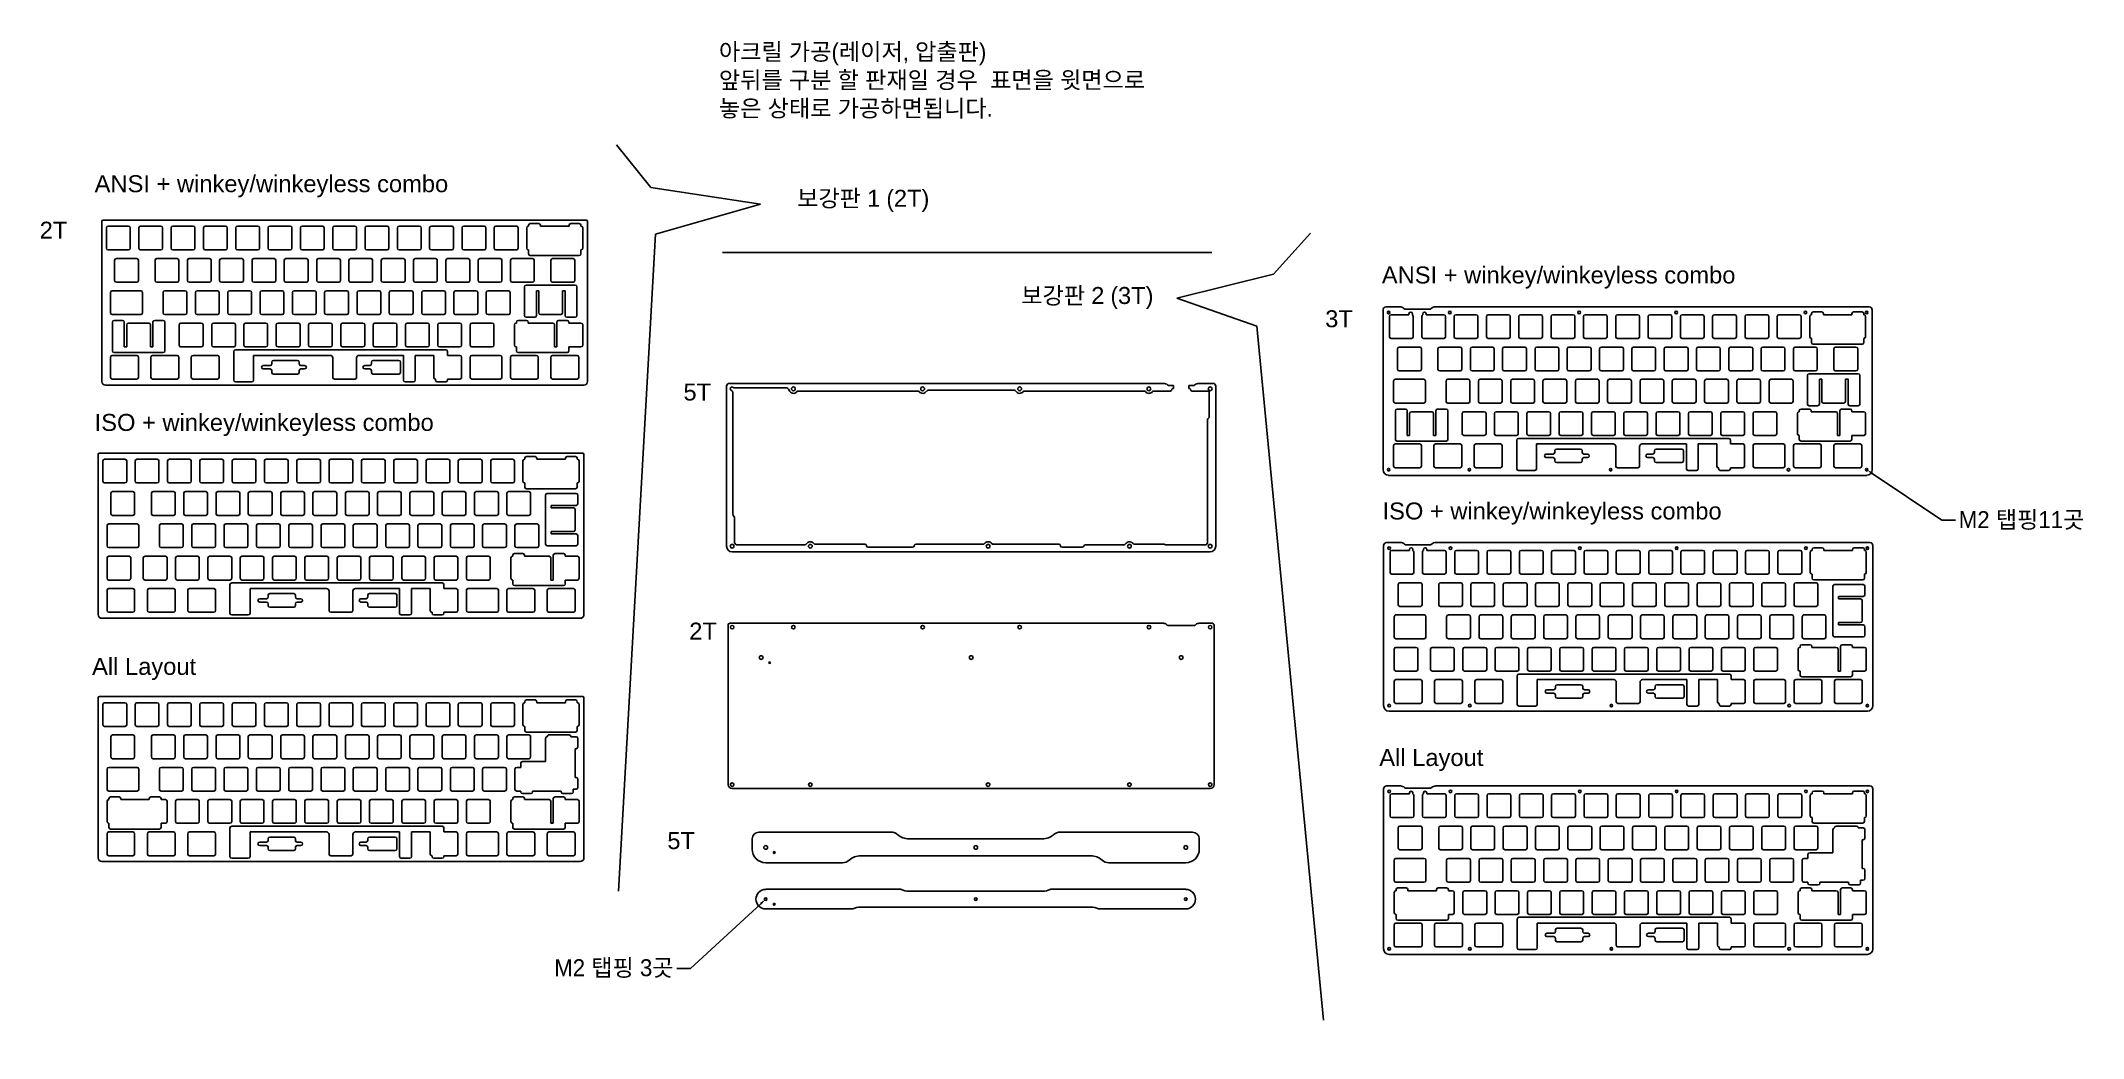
# Model space of a CAD drawing. Header units: millimetres. Extents: x 418 to 1622, y 220 to 808.
import ezdxf
from ezdxf import colors
from ezdxf.entities.mleader import LeaderData, LeaderLine
from ezdxf.math import Vec2, Vec3

# ---------------------------------------------------------------- set-up
doc = ezdxf.new("R2010")
doc.units = ezdxf.units.MM
for name, color, linetype in [('받침5t', 122, 'Continuous'), ('보강판2t', 4, 'Continuous'), ('보강판3t', 30, 'Continuous'), ('중간5t', 150, 'Continuous'), ('하판 3t', 6, 'Continuous')]:
    doc.layers.add(name, color=color, linetype=linetype)
doc.styles.get("Standard").update_dxf_attribs({"font": 'arial.ttf'})

msp = doc.modelspace()

# ---------------------------------------------------------------- texts
at = {"insert": (817.4, 806.9), "char_height": 10, "attachment_point": 1}
msp.add_mtext_dynamic_manual_height_columns('{\\fGulim|b0|i0|c129|p50;아크릴 가공(레이저, 압출판)\\P앞뒤를 구분 할 판재일 경우  표면을 윗면으로 놓은 상태로 가공하면됩니다.}', width=278.418, gutter_width=12.5, heights=[0], dxfattribs=at)
at = {"layer": '받침5t', "insert": (787, 341.9), "char_height": 10, "attachment_point": 1}
msp.add_mtext_dynamic_manual_height_columns('5T', width=0.804, gutter_width=12.5, heights=[0], dxfattribs=at)
at = {"layer": '보강판2t', "color": 1, "char_height": 10, "attachment_point": 1}
for s, width, insert in [('ANSI + winkey/winkeyless combo', 268.704, (449.4, 729.1)), ('2T', 64.214, (417, 701.7))]:
    msp.add_mtext_dynamic_manual_height_columns(s, width=width, gutter_width=12.5, heights=[0], dxfattribs=dict(at, insert=insert))
at = {"layer": '보강판2t', "char_height": 10, "attachment_point": 1}
for s, width, insert in [('{\\fGulim|b0|i0|c129|p50;보강판 }1{\\fGulim|b0|i0|c129|p50; (}2T)', 159.899, (863.5, 720.5)), ('All Layout', 268.704, (447.9, 444.6))]:
    msp.add_mtext_dynamic_manual_height_columns(s, width=width, gutter_width=12.5, heights=[0], dxfattribs=dict(at, insert=insert))
at = {"layer": '보강판2t', "color": 2, "char_height": 10, "attachment_point": 1}
for insert in [(449.4, 588.4), (1208.6, 536.2)]:
    msp.add_mtext_dynamic_manual_height_columns('ISO + winkey/winkeyless combo', width=268.704, gutter_width=12.5, heights=[0], dxfattribs=dict(at, insert=insert))
at = {"layer": '보강판3t', "color": 1, "insert": (1208.2, 675.3), "char_height": 10, "attachment_point": 1}
msp.add_mtext_dynamic_manual_height_columns('ANSI + winkey/winkeyless combo', width=268.704, gutter_width=12.5, heights=[0], dxfattribs=at)
at = {"layer": '보강판3t', "char_height": 10, "attachment_point": 1}
for s, width, insert in [('{\\fGulim|b0|i0|c129|p50;보강판 }2{\\fGulim|b0|i0|c129|p50; (}3T)', 159.899, (995.6, 663.2)), ('3T', 64.214, (1174.8, 649.5)), ('All Layout', 268.704, (1206.7, 390.9))]:
    msp.add_mtext_dynamic_manual_height_columns(s, width=width, gutter_width=12.5, heights=[0], dxfattribs=dict(at, insert=insert))
at = {"layer": '중간5t', "insert": (796.5, 606.3), "char_height": 10, "attachment_point": 1}
msp.add_mtext_dynamic_manual_height_columns('5T', width=64.214, gutter_width=12.5, heights=[0], dxfattribs=at)
at = {"layer": '하판 3t', "insert": (799.9, 465.4), "char_height": 10, "attachment_point": 1}
msp.add_mtext_dynamic_manual_height_columns('2T', width=1.804, gutter_width=12.5, heights=[0], dxfattribs=at)

# ---------------------------------------------------------------- linework, layer by layer
for p, q in [((757, 747.1), (777.2, 721.8)), ((777.2, 721.8), (842, 712)), ((842, 712), (780.1, 694.4)), ((780.1, 694.4), (758.3, 307.1)), ((1166.2, 694.9), (1144.3, 670.8)), ((819.5, 683.6), (1107.9, 683.6)), ((1144.3, 670.8), (1087.4, 656.6)), ((1087.4, 656.6), (1134.5, 640.2)), ((1134.5, 640.2), (1173.9, 231.1))]:
    msp.add_line(p, q)
at = {"layer": '받침5t'}
for p, q in [((837, 331.9), (837, 337.9)), ((841, 341.9), (918.9, 341.9)), ((929.4, 337.9), (968.8, 337.9)), ((1008.1, 337.9), (968.8, 337.9)), ((1096.6, 341.9), (1018.7, 341.9)), ((1100.6, 331.9), (1100.6, 337.9)), ((900.9, 327.9), (968.8, 327.9)), ((1036.7, 327.9), (968.8, 327.9)), ((890.3, 323.9), (845, 323.9)), ((1047.3, 323.9), (1092.6, 323.9)), ((845, 308.2), (924.9, 308.2)), ((929.4, 307.1), (968.8, 307.1)), ((1008.1, 307.1), (968.8, 307.1)), ((1092.6, 308.2), (1012.7, 308.2)), ((845, 296.7), (896.3, 296.7)), ((900.9, 297.7), (968.8, 297.7)), ((1036.7, 297.7), (968.8, 297.7)), ((1092.6, 296.7), (1041.2, 296.7))]:
    msp.add_line(p, q, dxfattribs=at)
for centre, radius in [((845, 332.9), 1.1), ((850, 329.9), 0.5), ((968.8, 332.9), 1.1), ((1092.6, 332.9), 1.1), ((845, 302.4), 0.75), ((968.8, 302.4), 0.75), ((1092.6, 302.4), 0.75), ((850, 299.4), 0.5)]:
    msp.add_circle(centre, radius, dxfattribs=at)
for centre, radius, start, end in [((841, 337.9), 4, 90, 180), ((918.9, 335.9), 6, 48.5904, 90), ((929.4, 347.9), 10, 228.5904, 270), ((1008.1, 347.9), 10, 270, 311.4096), ((1018.7, 335.9), 6, 90, 131.4096), ((1096.6, 337.9), 4, 0, 90), ((845, 331.9), 8, 180, 270), ((890.3, 329.9), 6, 270, 311.4096), ((900.9, 317.9), 10, 90, 131.4096), ((1036.7, 317.9), 10, 48.5904, 90), ((1047.3, 329.9), 6, 228.5904, 270), ((1092.6, 331.9), 8, 270, 0), ((845, 302.4), 5.75, 90, 270), ((929.4, 317.4), 10.3, 243.904, 270), ((1008.1, 317.4), 10.3, 270, 296.096), ((1092.6, 302.4), 5.75, 270, 90), ((900.9, 287.4), 10.3, 90, 116.096), ((1036.7, 287.4), 10.3, 63.904, 90)]:
    msp.add_arc(centre, radius, start, end, dxfattribs=at)
at = {"layer": '보강판2t', "color": 1}
for p, q in [((453.6, 701.9), (453.6, 607.6)), ((739.2, 702.7), (454.4, 702.7)), ((457.4, 699.1), (469.4, 699.1)), ((476.5, 699.1), (488.5, 699.1)), ((495.5, 699.1), (507.5, 699.1)), ((514.6, 699.1), (526.6, 699.1)), ((533.6, 699.1), (545.6, 699.1)), ((552.7, 699.1), (564.7, 699.1)), ((571.7, 699.1), (583.7, 699.1)), ((590.8, 699.1), (602.8, 699.1)), ((609.8, 699.1), (621.8, 699.1)), ((628.9, 699.1), (640.9, 699.1)), ((647.9, 699.1), (659.9, 699.1)), ((667, 699.1), (679, 699.1)), ((686, 699.1), (698, 699.1)), ((705.1, 699.1), (705.2, 699.1)), ((705.2, 699.1), (705.2, 699.6)), ((706.2, 700.6), (711.2, 700.6)), ((712.2, 699.1), (712.2, 699.6)), ((712.2, 699.1), (729.1, 699.1)), ((729.1, 699.1), (729.1, 699.6)), ((730.1, 700.6), (735.1, 700.6)), ((736.1, 699.1), (736.1, 699.6)), ((736.1, 699.1), (736.1, 699.1)), ((740, 701.9), (740, 607.6)), ((456.4, 686.1), (456.4, 698.1)), ((470.4, 686.1), (470.4, 698.1)), ((475.5, 686.1), (475.5, 698.1)), ((489.5, 686.1), (489.5, 698.1)), ((494.5, 686.1), (494.5, 698.1)), ((508.5, 686.1), (508.5, 698.1)), ((513.6, 686.1), (513.6, 698.1)), ((527.6, 686.1), (527.6, 698.1)), ((532.6, 686.1), (532.6, 698.1)), ((546.6, 686.1), (546.6, 698.1)), ((551.7, 686.1), (551.7, 698.1)), ((565.7, 686.1), (565.7, 698.1)), ((570.7, 686.1), (570.7, 698.1)), ((584.7, 686.1), (584.7, 698.1)), ((589.8, 686.1), (589.8, 698.1)), ((603.8, 686.1), (603.8, 698.1)), ((608.8, 686.1), (608.8, 698.1)), ((622.8, 686.1), (622.8, 698.1)), ((627.9, 686.1), (627.9, 698.1)), ((641.9, 686.1), (641.9, 698.1)), ((646.9, 686.1), (646.9, 698.1)), ((660.9, 686.1), (660.9, 698.1)), ((666, 686.1), (666, 698.1)), ((680, 686.1), (680, 698.1)), ((685, 686.1), (685, 698.1)), ((699, 686.1), (699, 698.1)), ((704.1, 686.1), (704.1, 698.1)), ((737.1, 686.1), (737.1, 698.1)), ((457.4, 685.1), (469.4, 685.1)), ((461.2, 667), (461.2, 679)), ((462.2, 680), (474.2, 680)), ((475.2, 667), (475.2, 679)), ((476.5, 685.1), (488.5, 685.1)), ((485, 667), (485, 679)), ((486, 680), (498, 680)), ((495.5, 685.1), (507.5, 685.1)), ((499, 667), (499, 679)), ((504.1, 667), (504.1, 679)), ((505.1, 680), (517.1, 680)), ((514.6, 685.1), (526.6, 685.1)), ((518.1, 667), (518.1, 679)), ((523.1, 667), (523.1, 679)), ((524.1, 680), (536.1, 680)), ((533.6, 685.1), (545.6, 685.1)), ((537.1, 667), (537.1, 679)), ((542.2, 667), (542.2, 679)), ((543.2, 680), (555.2, 680)), ((552.7, 685.1), (564.7, 685.1)), ((556.2, 667), (556.2, 679)), ((561.2, 667), (561.2, 679)), ((562.2, 680), (574.2, 680)), ((571.7, 685.1), (583.7, 685.1)), ((575.2, 667), (575.2, 679)), ((580.3, 667), (580.3, 679)), ((581.3, 680), (593.3, 680)), ((590.8, 685.1), (602.8, 685.1)), ((594.3, 667), (594.3, 679)), ((599.3, 667), (599.3, 679)), ((600.3, 680), (612.3, 680)), ((609.8, 685.1), (621.8, 685.1)), ((613.3, 667), (613.3, 679)), ((618.4, 667), (618.4, 679)), ((619.4, 680), (631.4, 680)), ((628.9, 685.1), (640.9, 685.1)), ((632.4, 667), (632.4, 679)), ((637.4, 667), (637.4, 679)), ((638.4, 680), (650.4, 680)), ((647.9, 685.1), (659.9, 685.1)), ((651.4, 667), (651.4, 679)), ((656.5, 667), (656.5, 679)), ((657.5, 680), (669.5, 680)), ((667, 685.1), (679, 685.1)), ((670.5, 667), (670.5, 679)), ((675.5, 667), (675.5, 679)), ((676.5, 680), (688.5, 680)), ((686, 685.1), (698, 685.1)), ((689.5, 667), (689.5, 679)), ((694.6, 667), (694.6, 679)), ((695.6, 680), (707.6, 680)), ((705.1, 685.1), (705.2, 685.1)), ((705.2, 682.7), (705.2, 685.1)), ((706.2, 681.7), (735.1, 681.7)), ((708.6, 667), (708.6, 679)), ((718.4, 667), (718.4, 679)), ((719.4, 680), (731.4, 680)), ((732.4, 667), (732.4, 679)), ((736.1, 685.1), (736.1, 685.1)), ((736.1, 682.7), (736.1, 685.1)), ((462.2, 666), (474.2, 666)), ((486, 666), (498, 666)), ((505.1, 666), (517.1, 666)), ((524.1, 666), (536.1, 666)), ((543.2, 666), (555.2, 666)), ((562.2, 666), (574.2, 666)), ((581.3, 666), (593.3, 666)), ((600.3, 666), (612.3, 666)), ((619.4, 666), (631.4, 666)), ((638.4, 666), (650.4, 666)), ((657.5, 666), (669.5, 666)), ((676.5, 666), (688.5, 666)), ((695.6, 666), (707.6, 666)), ((702.8, 663.3), (702.8, 646.4)), ((703.8, 664.3), (732.7, 664.3)), ((719.4, 666), (731.4, 666)), ((733.7, 663.3), (733.7, 646.4)), ((458.8, 648), (458.8, 660)), ((459.8, 661), (476.6, 661)), ((477.6, 648), (477.6, 660)), ((489.8, 648), (489.8, 660)), ((490.8, 661), (502.8, 661)), ((503.8, 648), (503.8, 660)), ((508.8, 648), (508.8, 660)), ((509.8, 661), (521.8, 661)), ((522.8, 648), (522.8, 660)), ((527.9, 648), (527.9, 660)), ((528.9, 661), (540.9, 661)), ((541.9, 648), (541.9, 660)), ((546.9, 648), (546.9, 660)), ((547.9, 661), (559.9, 661)), ((560.9, 648), (560.9, 660)), ((566, 648), (566, 660)), ((567, 661), (579, 661)), ((580, 648), (580, 660)), ((585, 648), (585, 660)), ((586, 661), (598, 661)), ((599, 648), (599, 660)), ((604.1, 648), (604.1, 660)), ((605.1, 661), (617.1, 661)), ((618.1, 648), (618.1, 660)), ((623.1, 648), (623.1, 660)), ((624.1, 661), (636.1, 661)), ((637.1, 648), (637.1, 660)), ((642.2, 648), (642.2, 660)), ((643.2, 661), (655.2, 661)), ((656.2, 648), (656.2, 660)), ((661.2, 648), (661.2, 660)), ((662.2, 661), (674.2, 661)), ((675.2, 648), (675.2, 660)), ((680.3, 648), (680.3, 660)), ((681.3, 661), (693.3, 661)), ((694.3, 648), (694.3, 660)), ((709.8, 661), (709.8, 646.4)), ((711.2, 661), (709.8, 661)), ((711.2, 661), (711.2, 648)), ((725.2, 661), (725.2, 648)), ((725.2, 661), (726.7, 661)), ((726.7, 661), (726.7, 646.4)), ((459.8, 647), (476.6, 647)), ((459.9, 625.6), (459.9, 642.5)), ((460.9, 643.5), (465.9, 643.5)), ((466.9, 627.9), (466.9, 642.5)), ((468.3, 627.9), (468.3, 640.9)), ((481.3, 641.9), (469.3, 641.9)), ((482.3, 627.9), (482.3, 640.9)), ((483.8, 627.9), (483.8, 642.5)), ((484.8, 643.5), (489.8, 643.5)), ((490.8, 647), (502.8, 647)), ((490.8, 625.6), (490.8, 642.5)), ((499.3, 628.9), (499.3, 640.9)), ((500.3, 641.9), (512.3, 641.9)), ((509.8, 647), (521.8, 647)), ((513.3, 628.9), (513.3, 640.9)), ((518.4, 628.9), (518.4, 640.9)), ((519.4, 641.9), (531.4, 641.9)), ((528.9, 647), (540.9, 647)), ((532.4, 628.9), (532.4, 640.9)), ((537.4, 628.9), (537.4, 640.9)), ((538.4, 641.9), (550.4, 641.9)), ((547.9, 647), (559.9, 647)), ((551.4, 628.9), (551.4, 640.9)), ((556.5, 628.9), (556.5, 640.9)), ((557.5, 641.9), (569.5, 641.9)), ((567, 647), (579, 647)), ((570.5, 628.9), (570.5, 640.9)), ((575.5, 628.9), (575.5, 640.9)), ((576.5, 641.9), (588.5, 641.9)), ((586, 647), (598, 647)), ((589.5, 628.9), (589.5, 640.9)), ((594.6, 628.9), (594.6, 640.9)), ((595.6, 641.9), (607.6, 641.9)), ((605.1, 647), (617.1, 647)), ((608.6, 628.9), (608.6, 640.9)), ((613.6, 628.9), (613.6, 640.9)), ((614.6, 641.9), (626.6, 641.9)), ((624.1, 647), (636.1, 647)), ((627.6, 628.9), (627.6, 640.9)), ((632.7, 628.9), (632.7, 640.9)), ((633.7, 641.9), (645.7, 641.9)), ((643.2, 647), (655.2, 647)), ((646.7, 628.9), (646.7, 640.9)), ((651.7, 628.9), (651.7, 640.9)), ((652.7, 641.9), (664.7, 641.9)), ((662.2, 647), (674.2, 647)), ((665.7, 628.9), (665.7, 640.9)), ((670.8, 628.9), (670.8, 640.9)), ((671.8, 641.9), (683.8, 641.9)), ((681.3, 647), (693.3, 647)), ((684.8, 628.9), (684.8, 640.9)), ((696.9, 628.9), (696.9, 640.9)), ((697.9, 641.9), (698, 641.9)), ((698, 641.9), (698, 642.5)), ((699, 643.5), (704, 643.5)), ((703.8, 645.4), (708.8, 645.4)), ((705, 641.9), (705, 642.5)), ((705, 641.9), (719.5, 641.9)), ((712.2, 647), (724.2, 647)), ((720.5, 627.9), (720.5, 640.9)), ((721.9, 627.9), (721.9, 642.5)), ((722.9, 643.5), (727.9, 643.5)), ((727.7, 645.4), (732.7, 645.4)), ((732.7, 645.4), (727.7, 645.4)), ((728.9, 641.9), (728.9, 642.5)), ((728.9, 641.9), (736.1, 641.9)), ((728.9, 641.9), (731.4, 641.9)), ((737.1, 628.9), (737.1, 640.9)), ((468.3, 627.9), (466.9, 627.9)), ((482.3, 627.9), (483.8, 627.9)), ((500.3, 627.9), (512.3, 627.9)), ((519.4, 627.9), (531.4, 627.9)), ((532.4, 626.2), (656.4, 626.2)), ((538.4, 627.9), (550.4, 627.9)), ((557.5, 627.9), (569.5, 627.9)), ((576.5, 627.9), (588.5, 627.9)), ((595.6, 627.9), (607.6, 627.9)), ((614.6, 627.9), (626.6, 627.9)), ((633.7, 627.9), (645.7, 627.9)), ((652.7, 627.9), (664.7, 627.9)), ((671.8, 627.9), (683.8, 627.9)), ((697.9, 627.9), (698, 627.9)), ((698, 625.6), (698, 627.9)), ((720.5, 627.9), (721.9, 627.9)), ((728.9, 627.9), (736.1, 627.9)), ((728.9, 625.6), (728.9, 627.9)), ((458.8, 609.9), (458.8, 621.9)), ((459.8, 622.9), (474.2, 622.9)), ((460.9, 624.6), (489.8, 624.6)), ((475.2, 609.9), (475.2, 621.9)), ((482.6, 609.9), (482.6, 621.9)), ((483.6, 622.9), (498, 622.9)), ((499, 609.9), (499, 621.9)), ((506.4, 609.9), (506.4, 621.9)), ((507.4, 622.9), (521.8, 622.9)), ((522.8, 609.9), (522.8, 621.9)), ((531.4, 625.2), (531.4, 608.3)), ((543.1, 622.9), (543.1, 608.3)), ((543.1, 622.9), (588.3, 622.9)), ((548.8, 616.9), (552.8, 616.9)), ((548.8, 614.9), (552.8, 614.9)), ((553.8, 617.9), (553.8, 618.9)), ((569, 619.9), (554.8, 619.9)), ((570, 617.9), (570, 618.9)), ((573.2, 616.9), (571, 616.9)), ((573.2, 614.9), (571, 614.9)), ((589.8, 609.9), (589.8, 621.4)), ((603.8, 609.9), (603.8, 621.4)), ((605.3, 622.9), (631.4, 622.9)), ((608.6, 616.9), (611.6, 616.9)), ((608.6, 614.9), (611.6, 614.9)), ((612.6, 617.9), (612.6, 618.9)), ((613.6, 619.9), (628.8, 619.9)), ((629.8, 612.9), (629.8, 618.9)), ((631.4, 622.9), (631.4, 608.3)), ((638.4, 622.9), (638.4, 608.3)), ((638.4, 622.9), (649.3, 622.9)), ((649.3, 609.9), (649.3, 622.9)), ((657.4, 625.2), (657.4, 622.9)), ((657.4, 622.9), (664.7, 622.9)), ((665.7, 609.9), (665.7, 621.9)), ((670.8, 609.9), (670.8, 621.9)), ((671.8, 622.9), (688.5, 622.9)), ((689.5, 609.9), (689.5, 621.9)), ((694.6, 609.9), (694.6, 621.9)), ((695.6, 622.9), (709.9, 622.9)), ((699, 624.6), (727.9, 624.6)), ((710.9, 609.9), (710.9, 621.9)), ((718.4, 609.9), (718.4, 621.9)), ((719.4, 622.9), (733.8, 622.9)), ((734.8, 609.9), (734.8, 621.9)), ((737.7, 605.4), (455.9, 605.4)), ((459.8, 608.9), (474.2, 608.9)), ((483.6, 608.9), (498, 608.9)), ((507.4, 608.9), (521.8, 608.9)), ((532.4, 607.3), (542.1, 607.3)), ((553.8, 612.9), (553.8, 613.9)), ((569, 611.9), (554.8, 611.9)), ((570, 612.9), (570, 613.9)), ((590.8, 608.9), (602.8, 608.9)), ((612.6, 612.9), (612.6, 613.9)), ((613.6, 611.9), (628.8, 611.9)), ((632.4, 607.3), (637.4, 607.3)), ((650.3, 608.9), (650.4, 608.9)), ((650.4, 608.9), (650.4, 608.3)), ((651.4, 607.3), (656.4, 607.3)), ((657.4, 608.9), (664.7, 608.9)), ((657.4, 608.9), (657.4, 608.3)), ((671.8, 608.9), (688.5, 608.9)), ((695.6, 608.9), (709.9, 608.9)), ((719.4, 608.9), (733.8, 608.9))]:
    msp.add_line(p, q, dxfattribs=at)
at = {"layer": '보강판2t', "color": 2}
for p, q in [((451.4, 564.5), (451.4, 470.2)), ((737.1, 565.3), (452.2, 565.3)), ((454.3, 548.7), (454.3, 560.7)), ((455.3, 561.7), (467.3, 561.7)), ((468.3, 548.7), (468.3, 560.7)), ((473.3, 548.7), (473.3, 560.7)), ((474.3, 561.7), (486.3, 561.7)), ((487.3, 548.7), (487.3, 560.7)), ((492.4, 548.7), (492.4, 560.7)), ((493.4, 561.7), (505.4, 561.7)), ((506.4, 548.7), (506.4, 560.7)), ((511.4, 548.7), (511.4, 560.7)), ((512.4, 561.7), (524.4, 561.7)), ((525.4, 548.7), (525.4, 560.7)), ((530.5, 548.7), (530.5, 560.7)), ((531.5, 561.7), (543.5, 561.7)), ((544.5, 548.7), (544.5, 560.7)), ((549.5, 548.7), (549.5, 560.7)), ((550.5, 561.7), (562.5, 561.7)), ((563.5, 548.7), (563.5, 560.7)), ((568.6, 548.7), (568.6, 560.7)), ((569.6, 561.7), (581.6, 561.7)), ((582.6, 548.7), (582.6, 560.7)), ((587.6, 548.7), (587.6, 560.7)), ((588.6, 561.7), (600.6, 561.7)), ((601.6, 548.7), (601.6, 560.7)), ((606.7, 548.7), (606.7, 560.7)), ((607.7, 561.7), (619.7, 561.7)), ((620.7, 548.7), (620.7, 560.7)), ((625.7, 548.7), (625.7, 560.7)), ((626.7, 561.7), (638.7, 561.7)), ((639.7, 548.7), (639.7, 560.7)), ((644.8, 548.7), (644.8, 560.7)), ((645.8, 561.7), (657.8, 561.7)), ((658.8, 548.7), (658.8, 560.7)), ((663.8, 548.7), (663.8, 560.7)), ((664.8, 561.7), (676.8, 561.7)), ((677.8, 548.7), (677.8, 560.7)), ((682.9, 548.7), (682.9, 560.7)), ((683.9, 561.7), (695.9, 561.7)), ((696.9, 548.7), (696.9, 560.7)), ((701.9, 548.7), (701.9, 560.7)), ((702.9, 561.7), (703, 561.7)), ((703, 561.7), (703, 562.3)), ((704, 563.3), (709, 563.3)), ((710, 561.7), (710, 562.3)), ((710, 561.7), (726.9, 561.7)), ((726.9, 561.7), (726.9, 562.3)), ((727.9, 563.3), (732.9, 563.3)), ((733.9, 561.7), (733.9, 562.3)), ((733.9, 561.7), (734, 561.7)), ((735, 548.7), (735, 560.7)), ((737.8, 564.5), (737.8, 470.2)), ((455.3, 547.7), (467.3, 547.7)), ((460, 542.6), (472, 542.6)), ((474.3, 547.7), (486.3, 547.7)), ((483.9, 542.6), (495.9, 542.6)), ((493.4, 547.7), (505.4, 547.7)), ((502.9, 542.6), (514.9, 542.6)), ((512.4, 547.7), (524.4, 547.7)), ((522, 542.6), (534, 542.6)), ((531.5, 547.7), (543.5, 547.7)), ((541, 542.6), (553, 542.6)), ((550.5, 547.7), (562.5, 547.7)), ((560.1, 542.6), (572.1, 542.6)), ((569.6, 547.7), (581.6, 547.7)), ((579.1, 542.6), (591.1, 542.6)), ((588.6, 547.7), (600.6, 547.7)), ((598.2, 542.6), (610.2, 542.6)), ((607.7, 547.7), (619.7, 547.7)), ((617.2, 542.6), (629.2, 542.6)), ((626.7, 547.7), (638.7, 547.7)), ((636.3, 542.6), (648.3, 542.6)), ((645.8, 547.7), (657.8, 547.7)), ((655.3, 542.6), (667.3, 542.6)), ((664.8, 547.7), (676.8, 547.7)), ((674.4, 542.6), (686.4, 542.6)), ((683.9, 547.7), (695.9, 547.7)), ((693.4, 542.6), (705.4, 542.6)), ((702.9, 547.7), (703, 547.7)), ((703, 545.3), (703, 547.7)), ((704, 544.3), (732.9, 544.3)), ((733.9, 547.7), (734, 547.7)), ((733.9, 545.3), (733.9, 547.7)), ((459, 529.6), (459, 541.6)), ((473, 529.6), (473, 541.6)), ((482.9, 529.6), (482.9, 541.6)), ((496.9, 529.6), (496.9, 541.6)), ((501.9, 529.6), (501.9, 541.6)), ((515.9, 529.6), (515.9, 541.6)), ((521, 529.6), (521, 541.6)), ((535, 529.6), (535, 541.6)), ((540, 529.6), (540, 541.6)), ((554, 529.6), (554, 541.6)), ((559.1, 529.6), (559.1, 541.6)), ((573.1, 529.6), (573.1, 541.6)), ((578.1, 529.6), (578.1, 541.6)), ((592.1, 529.6), (592.1, 541.6)), ((597.2, 529.6), (597.2, 541.6)), ((611.2, 529.6), (611.2, 541.6)), ((616.2, 529.6), (616.2, 541.6)), ((630.2, 529.6), (630.2, 541.6)), ((635.3, 529.6), (635.3, 541.6)), ((649.3, 529.6), (649.3, 541.6)), ((654.3, 529.6), (654.3, 541.6)), ((668.3, 529.6), (668.3, 541.6)), ((673.4, 529.6), (673.4, 541.6)), ((687.4, 529.6), (687.4, 541.6)), ((692.4, 529.6), (692.4, 541.6)), ((706.4, 529.6), (706.4, 541.6)), ((715.2, 540.5), (715.2, 511.7)), ((716.2, 541.5), (733.2, 541.5)), ((718.6, 534.5), (733.2, 534.5)), ((718.6, 533.1), (718.6, 534.5)), ((718.6, 533.1), (731.6, 533.1)), ((732.6, 532.1), (732.6, 520.1)), ((734.2, 540.5), (734.2, 535.5)), ((456.7, 510.6), (456.7, 522.6)), ((457.7, 523.6), (474.4, 523.6)), ((460, 528.6), (472, 528.6)), ((475.4, 510.6), (475.4, 522.6)), ((483.9, 528.6), (495.9, 528.6)), ((487.6, 510.6), (487.6, 522.6)), ((488.6, 523.6), (500.6, 523.6)), ((501.6, 510.6), (501.6, 522.6)), ((502.9, 528.6), (514.9, 528.6)), ((506.7, 510.6), (506.7, 522.6)), ((507.7, 523.6), (519.7, 523.6)), ((520.7, 510.6), (520.7, 522.6)), ((522, 528.6), (534, 528.6)), ((525.7, 510.6), (525.7, 522.6)), ((526.7, 523.6), (538.7, 523.6)), ((539.7, 510.6), (539.7, 522.6)), ((541, 528.6), (553, 528.6)), ((544.8, 510.6), (544.8, 522.6)), ((545.8, 523.6), (557.8, 523.6)), ((558.8, 510.6), (558.8, 522.6)), ((560.1, 528.6), (572.1, 528.6)), ((563.8, 510.6), (563.8, 522.6)), ((564.8, 523.6), (576.8, 523.6)), ((577.8, 510.6), (577.8, 522.6)), ((579.1, 528.6), (591.1, 528.6)), ((582.9, 510.6), (582.9, 522.6)), ((583.9, 523.6), (595.9, 523.6)), ((596.9, 510.6), (596.9, 522.6)), ((598.2, 528.6), (610.2, 528.6)), ((601.9, 510.6), (601.9, 522.6)), ((602.9, 523.6), (614.9, 523.6)), ((615.9, 510.6), (615.9, 522.6)), ((617.2, 528.6), (629.2, 528.6)), ((621, 510.6), (621, 522.6)), ((622, 523.6), (634, 523.6)), ((635, 510.6), (635, 522.6)), ((636.3, 528.6), (648.3, 528.6)), ((640, 510.6), (640, 522.6)), ((641, 523.6), (653, 523.6)), ((654, 510.6), (654, 522.6)), ((655.3, 528.6), (667.3, 528.6)), ((659.1, 510.6), (659.1, 522.6)), ((660.1, 523.6), (672.1, 523.6)), ((673.1, 510.6), (673.1, 522.6)), ((674.4, 528.6), (686.4, 528.6)), ((678.1, 510.6), (678.1, 522.6)), ((679.1, 523.6), (691.1, 523.6)), ((692.1, 510.6), (692.1, 522.6)), ((693.4, 528.6), (705.4, 528.6)), ((697.2, 510.6), (697.2, 522.6)), ((698.2, 523.6), (710.2, 523.6)), ((711.2, 510.6), (711.2, 522.6)), ((718.6, 519.1), (731.6, 519.1)), ((718.6, 519.1), (718.6, 517.7)), ((457.7, 509.6), (474.4, 509.6)), ((488.6, 509.6), (500.6, 509.6)), ((507.7, 509.6), (519.7, 509.6)), ((526.7, 509.6), (538.7, 509.6)), ((545.8, 509.6), (557.8, 509.6)), ((564.8, 509.6), (576.8, 509.6)), ((583.9, 509.6), (595.9, 509.6)), ((602.9, 509.6), (614.9, 509.6)), ((622, 509.6), (634, 509.6)), ((641, 509.6), (653, 509.6)), ((660.1, 509.6), (672.1, 509.6)), ((679.1, 509.6), (691.1, 509.6)), ((696.9, 506.1), (701.9, 506.1)), ((698.2, 509.6), (710.2, 509.6)), ((716.2, 510.7), (733.2, 510.7)), ((718.6, 517.7), (733.2, 517.7)), ((720.8, 506.1), (725.8, 506.1)), ((734.2, 516.7), (734.2, 511.7)), ((456.7, 491.5), (456.7, 503.5)), ((457.7, 504.5), (469.7, 504.5)), ((470.7, 491.5), (470.7, 503.5)), ((478.1, 491.5), (478.1, 503.5)), ((479.1, 504.5), (491.1, 504.5)), ((492.1, 491.5), (492.1, 503.5)), ((497.1, 491.5), (497.1, 503.5)), ((498.1, 504.5), (510.1, 504.5)), ((511.1, 491.5), (511.1, 503.5)), ((516.2, 491.5), (516.2, 503.5)), ((517.2, 504.5), (529.2, 504.5)), ((530.2, 491.5), (530.2, 503.5)), ((535.2, 491.5), (535.2, 503.5)), ((536.2, 504.5), (548.2, 504.5)), ((549.2, 491.5), (549.2, 503.5)), ((554.3, 491.5), (554.3, 503.5)), ((555.3, 504.5), (567.3, 504.5)), ((568.3, 491.5), (568.3, 503.5)), ((573.3, 491.5), (573.3, 503.5)), ((574.3, 504.5), (586.3, 504.5)), ((587.3, 491.5), (587.3, 503.5)), ((592.4, 491.5), (592.4, 503.5)), ((593.4, 504.5), (605.4, 504.5)), ((606.4, 491.5), (606.4, 503.5)), ((611.4, 491.5), (611.4, 503.5)), ((612.4, 504.5), (624.4, 504.5)), ((625.4, 491.5), (625.4, 503.5)), ((630.5, 491.5), (630.5, 503.5)), ((631.5, 504.5), (643.5, 504.5)), ((644.5, 491.5), (644.5, 503.5)), ((649.5, 491.5), (649.5, 503.5)), ((650.5, 504.5), (662.5, 504.5)), ((663.5, 491.5), (663.5, 503.5)), ((668.6, 491.5), (668.6, 503.5)), ((669.6, 504.5), (681.6, 504.5)), ((682.6, 491.5), (682.6, 503.5)), ((694.8, 491.5), (694.8, 503.5)), ((695.8, 504.5), (695.9, 504.5)), ((695.9, 504.5), (695.9, 505.1)), ((702.9, 504.5), (702.9, 505.1)), ((702.9, 504.5), (717.3, 504.5)), ((718.3, 490.5), (718.3, 503.5)), ((719.8, 490.5), (719.8, 505.1)), ((726.8, 504.5), (726.8, 505.1)), ((726.8, 504.5), (734, 504.5)), ((726.8, 504.5), (729.2, 504.5)), ((735, 491.5), (735, 503.5)), ((456.7, 472.5), (456.7, 484.5)), ((457.7, 490.5), (469.7, 490.5)), ((457.7, 485.5), (472, 485.5)), ((473, 472.5), (473, 484.5)), ((479.1, 490.5), (491.1, 490.5)), ((480.5, 472.5), (480.5, 484.5)), ((481.5, 485.5), (495.9, 485.5)), ((496.9, 472.5), (496.9, 484.5)), ((498.1, 490.5), (510.1, 490.5)), ((504.3, 472.5), (504.3, 484.5)), ((505.3, 485.5), (519.7, 485.5)), ((517.2, 490.5), (529.2, 490.5)), ((520.7, 472.5), (520.7, 484.5)), ((529.2, 487.8), (529.2, 470.9)), ((530.2, 488.8), (654.3, 488.8)), ((536.2, 490.5), (548.2, 490.5)), ((541, 485.5), (541, 470.9)), ((541, 485.5), (586.1, 485.5)), ((566.8, 482.5), (552.7, 482.5)), ((555.3, 490.5), (567.3, 490.5)), ((574.3, 490.5), (586.3, 490.5)), ((587.6, 472.5), (587.6, 484)), ((593.4, 490.5), (605.4, 490.5)), ((601.6, 472.5), (601.6, 484)), ((603.1, 485.5), (629.2, 485.5)), ((611.4, 482.5), (626.6, 482.5)), ((612.4, 490.5), (624.4, 490.5)), ((629.2, 485.5), (629.2, 470.9)), ((631.5, 490.5), (643.5, 490.5)), ((636.2, 485.5), (636.2, 470.9)), ((636.2, 485.5), (647.2, 485.5)), ((647.2, 472.5), (647.2, 485.5)), ((650.5, 490.5), (662.5, 490.5)), ((655.3, 487.8), (655.3, 485.5)), ((655.3, 485.5), (662.5, 485.5)), ((663.5, 472.5), (663.5, 484.5)), ((668.6, 472.5), (668.6, 484.5)), ((669.6, 490.5), (681.6, 490.5)), ((669.6, 485.5), (686.4, 485.5)), ((687.4, 472.5), (687.4, 484.5)), ((692.4, 472.5), (692.4, 484.5)), ((693.4, 485.5), (707.8, 485.5)), ((695.8, 490.5), (695.9, 490.5)), ((695.9, 488.2), (695.9, 490.5)), ((696.9, 487.2), (725.8, 487.2)), ((708.8, 472.5), (708.8, 484.5)), ((716.2, 472.5), (716.2, 484.5)), ((717.2, 485.5), (731.6, 485.5)), ((718.3, 490.5), (719.8, 490.5)), ((726.8, 490.5), (734, 490.5)), ((726.8, 488.2), (726.8, 490.5)), ((732.6, 472.5), (732.6, 484.5)), ((457.7, 471.5), (472, 471.5)), ((481.5, 471.5), (495.9, 471.5)), ((505.3, 471.5), (519.7, 471.5)), ((530.2, 469.9), (540, 469.9)), ((546.7, 479.5), (550.7, 479.5)), ((546.7, 477.5), (550.7, 477.5)), ((551.7, 480.5), (551.7, 481.5)), ((551.7, 475.5), (551.7, 476.5)), ((566.8, 474.5), (552.7, 474.5)), ((567.8, 480.5), (567.8, 481.5)), ((567.8, 475.5), (567.8, 476.5)), ((571, 479.5), (568.8, 479.5)), ((571, 477.5), (568.8, 477.5)), ((588.6, 471.5), (600.6, 471.5)), ((606.4, 479.5), (609.4, 479.5)), ((606.4, 477.5), (609.4, 477.5)), ((610.4, 480.5), (610.4, 481.5)), ((610.4, 475.5), (610.4, 476.5)), ((611.4, 474.5), (626.6, 474.5)), ((627.6, 475.5), (627.6, 481.5)), ((630.2, 469.9), (635.2, 469.9)), ((648.2, 471.5), (648.3, 471.5)), ((648.3, 471.5), (648.3, 470.9)), ((649.3, 469.9), (654.3, 469.9)), ((655.3, 471.5), (662.5, 471.5)), ((655.3, 471.5), (655.3, 470.9)), ((669.6, 471.5), (686.4, 471.5)), ((693.4, 471.5), (707.8, 471.5)), ((717.2, 471.5), (731.6, 471.5)), ((735.6, 468), (453.7, 468))]:
    msp.add_line(p, q, dxfattribs=at)
at = {"layer": '보강판2t'}
for p, q in [((737.1, 421.8), (452.2, 421.8)), ((451.4, 421.1), (451.4, 326.8)), ((454.3, 405.2), (454.3, 417.2)), ((455.3, 418.2), (467.3, 418.2)), ((468.3, 405.2), (468.3, 417.2)), ((473.3, 405.2), (473.3, 417.2)), ((474.3, 418.2), (486.3, 418.2)), ((487.3, 405.2), (487.3, 417.2)), ((492.4, 405.2), (492.4, 417.2)), ((493.4, 418.2), (505.4, 418.2)), ((506.4, 405.2), (506.4, 417.2)), ((511.4, 405.2), (511.4, 417.2)), ((512.4, 418.2), (524.4, 418.2)), ((525.4, 405.2), (525.4, 417.2)), ((530.5, 405.2), (530.5, 417.2)), ((531.5, 418.2), (543.5, 418.2)), ((544.5, 405.2), (544.5, 417.2)), ((549.5, 405.2), (549.5, 417.2)), ((550.5, 418.2), (562.5, 418.2)), ((563.5, 405.2), (563.5, 417.2)), ((568.6, 405.2), (568.6, 417.2)), ((569.6, 418.2), (581.6, 418.2)), ((582.6, 405.2), (582.6, 417.2)), ((587.6, 405.2), (587.6, 417.2)), ((588.6, 418.2), (600.6, 418.2)), ((601.6, 405.2), (601.6, 417.2)), ((606.7, 405.2), (606.7, 417.2)), ((607.7, 418.2), (619.7, 418.2)), ((620.7, 405.2), (620.7, 417.2)), ((625.7, 405.2), (625.7, 417.2)), ((626.7, 418.2), (638.7, 418.2)), ((639.7, 405.2), (639.7, 417.2)), ((644.8, 405.2), (644.8, 417.2)), ((645.8, 418.2), (657.8, 418.2)), ((658.8, 405.2), (658.8, 417.2)), ((663.8, 405.2), (663.8, 417.2)), ((664.8, 418.2), (676.8, 418.2)), ((677.8, 405.2), (677.8, 417.2)), ((682.9, 405.2), (682.9, 417.2)), ((683.9, 418.2), (695.9, 418.2)), ((696.9, 405.2), (696.9, 417.2)), ((701.9, 405.2), (701.9, 417.2)), ((702.9, 418.2), (703, 418.2)), ((703, 418.2), (703, 418.8)), ((704, 419.8), (709, 419.8)), ((710, 418.2), (710, 418.8)), ((710, 418.2), (726.9, 418.2)), ((726.9, 418.2), (726.9, 418.8)), ((727.9, 419.8), (732.9, 419.8)), ((733.9, 418.2), (733.9, 418.8)), ((733.9, 418.2), (734, 418.2)), ((735, 405.2), (735, 417.2)), ((737.8, 421.1), (737.8, 326.8)), ((455.3, 404.2), (467.3, 404.2)), ((459, 386.2), (459, 398.2)), ((460, 399.2), (472, 399.2)), ((473, 386.2), (473, 398.2)), ((474.3, 404.2), (486.3, 404.2)), ((482.9, 386.2), (482.9, 398.2)), ((483.9, 399.2), (495.9, 399.2)), ((493.4, 404.2), (505.4, 404.2)), ((496.9, 386.2), (496.9, 398.2)), ((501.9, 386.2), (501.9, 398.2)), ((502.9, 399.2), (514.9, 399.2)), ((512.4, 404.2), (524.4, 404.2)), ((515.9, 386.2), (515.9, 398.2)), ((521, 386.2), (521, 398.2)), ((522, 399.2), (534, 399.2)), ((531.5, 404.2), (543.5, 404.2)), ((535, 386.2), (535, 398.2)), ((540, 386.2), (540, 398.2)), ((541, 399.2), (553, 399.2)), ((550.5, 404.2), (562.5, 404.2)), ((554, 386.2), (554, 398.2)), ((559.1, 386.2), (559.1, 398.2)), ((560.1, 399.2), (572.1, 399.2)), ((569.6, 404.2), (581.6, 404.2)), ((573.1, 386.2), (573.1, 398.2)), ((578.1, 386.2), (578.1, 398.2)), ((579.1, 399.2), (591.1, 399.2)), ((588.6, 404.2), (600.6, 404.2)), ((592.1, 386.2), (592.1, 398.2)), ((597.2, 386.2), (597.2, 398.2)), ((598.2, 399.2), (610.2, 399.2)), ((607.7, 404.2), (619.7, 404.2)), ((611.2, 386.2), (611.2, 398.2)), ((616.2, 386.2), (616.2, 398.2)), ((617.2, 399.2), (629.2, 399.2)), ((626.7, 404.2), (638.7, 404.2)), ((630.2, 386.2), (630.2, 398.2)), ((635.3, 386.2), (635.3, 398.2)), ((636.3, 399.2), (648.3, 399.2)), ((645.8, 404.2), (657.8, 404.2)), ((649.3, 386.2), (649.3, 398.2)), ((654.3, 386.2), (654.3, 398.2)), ((655.3, 399.2), (667.3, 399.2)), ((664.8, 404.2), (676.8, 404.2)), ((668.3, 386.2), (668.3, 398.2)), ((673.4, 386.2), (673.4, 398.2)), ((674.4, 399.2), (686.4, 399.2)), ((683.9, 404.2), (695.9, 404.2)), ((687.4, 386.2), (687.4, 398.2)), ((692.4, 386.2), (692.4, 398.2)), ((693.4, 399.2), (705.4, 399.2)), ((702.9, 404.2), (703, 404.2)), ((703, 401.9), (703, 404.2)), ((704, 400.9), (732.9, 400.9)), ((706.4, 386.2), (706.4, 398.2)), ((716.2, 398.1), (716.2, 398.2)), ((717.2, 399.2), (729.2, 399.2)), ((730.2, 398.1), (730.2, 398.2)), ((730.2, 398.1), (733.2, 398.1)), ((733.9, 404.2), (734, 404.2)), ((733.9, 401.9), (733.9, 404.2)), ((715.2, 383.5), (715.2, 397.1)), ((732.6, 391.1), (733.2, 391.1)), ((732.6, 391.1), (732.6, 374.2)), ((734.2, 392.1), (734.2, 397.1)), ((456.7, 367.1), (456.7, 379.1)), ((457.7, 380.1), (474.4, 380.1)), ((460, 385.2), (472, 385.2)), ((475.4, 367.1), (475.4, 379.1)), ((483.9, 385.2), (495.9, 385.2)), ((487.6, 367.1), (487.6, 379.1)), ((488.6, 380.1), (500.6, 380.1)), ((501.6, 367.1), (501.6, 379.1)), ((502.9, 385.2), (514.9, 385.2)), ((506.7, 367.1), (506.7, 379.1)), ((507.7, 380.1), (519.7, 380.1)), ((520.7, 367.1), (520.7, 379.1)), ((522, 385.2), (534, 385.2)), ((525.7, 367.1), (525.7, 379.1)), ((526.7, 380.1), (538.7, 380.1)), ((539.7, 367.1), (539.7, 379.1)), ((541, 385.2), (553, 385.2)), ((544.8, 367.1), (544.8, 379.1)), ((545.8, 380.1), (557.8, 380.1)), ((558.8, 367.1), (558.8, 379.1)), ((560.1, 385.2), (572.1, 385.2)), ((563.8, 367.1), (563.8, 379.1)), ((564.8, 380.1), (576.8, 380.1)), ((577.8, 367.1), (577.8, 379.1)), ((579.1, 385.2), (591.1, 385.2)), ((582.9, 367.1), (582.9, 379.1)), ((583.9, 380.1), (595.9, 380.1)), ((596.9, 367.1), (596.9, 379.1)), ((598.2, 385.2), (610.2, 385.2)), ((601.9, 367.1), (601.9, 379.1)), ((602.9, 380.1), (614.9, 380.1)), ((615.9, 367.1), (615.9, 379.1)), ((617.2, 385.2), (629.2, 385.2)), ((621, 367.1), (621, 379.1)), ((622, 380.1), (634, 380.1)), ((635, 367.1), (635, 379.1)), ((636.3, 385.2), (648.3, 385.2)), ((640, 367.1), (640, 379.1)), ((641, 380.1), (653, 380.1)), ((654, 367.1), (654, 379.1)), ((655.3, 385.2), (667.3, 385.2)), ((659.1, 367.1), (659.1, 379.1)), ((660.1, 380.1), (672.1, 380.1)), ((673.1, 367.1), (673.1, 379.1)), ((674.4, 385.2), (686.4, 385.2)), ((678.1, 367.1), (678.1, 379.1)), ((679.1, 380.1), (691.1, 380.1)), ((692.1, 367.1), (692.1, 379.1)), ((693.4, 385.2), (705.4, 385.2)), ((697.2, 367.1), (697.2, 379.1)), ((698.2, 380.1), (700.6, 380.1)), ((700.6, 382.5), (700.6, 380.1)), ((701.6, 383.5), (715.2, 383.5)), ((732.6, 374.2), (733.2, 374.2)), ((734.2, 368.2), (734.2, 373.2)), ((457.7, 366.1), (474.4, 366.1)), ((457.8, 361.1), (457.8, 361.7)), ((458.8, 362.7), (463.8, 362.7)), ((464.8, 361.1), (464.8, 361.7)), ((481.6, 361.1), (481.6, 361.7)), ((482.6, 362.7), (487.6, 362.7)), ((488.6, 366.1), (500.6, 366.1)), ((488.6, 361.1), (488.6, 361.7)), ((507.7, 366.1), (519.7, 366.1)), ((526.7, 366.1), (538.7, 366.1)), ((545.8, 366.1), (557.8, 366.1)), ((564.8, 366.1), (576.8, 366.1)), ((583.9, 366.1), (595.9, 366.1)), ((602.9, 366.1), (614.9, 366.1)), ((622, 366.1), (634, 366.1)), ((641, 366.1), (653, 366.1)), ((660.1, 366.1), (672.1, 366.1)), ((679.1, 366.1), (691.1, 366.1)), ((695.9, 361.1), (695.9, 361.7)), ((696.9, 362.7), (701.9, 362.7)), ((698.2, 366.1), (700.6, 366.1)), ((700.6, 366.1), (700.6, 365.6)), ((701.6, 364.6), (706.6, 364.6)), ((702.9, 361.1), (702.9, 361.7)), ((707.6, 366.1), (724.5, 366.1)), ((707.6, 366.1), (707.6, 365.6)), ((719.8, 347.1), (719.8, 361.7)), ((720.8, 362.7), (725.8, 362.7)), ((724.5, 366.1), (724.5, 365.6)), ((725.5, 364.6), (730.5, 364.6)), ((726.8, 361.1), (726.8, 361.7)), ((731.5, 367.2), (731.5, 365.6)), ((731.5, 367.2), (733.2, 367.2)), ((456.7, 348.1), (456.7, 360.1)), ((457.7, 361.1), (457.8, 361.1)), ((464.8, 361.1), (481.6, 361.1)), ((488.6, 361.1), (491.1, 361.1)), ((492.1, 348.1), (492.1, 360.1)), ((497.1, 348.1), (497.1, 360.1)), ((498.1, 361.1), (510.1, 361.1)), ((511.1, 348.1), (511.1, 360.1)), ((516.2, 348.1), (516.2, 360.1)), ((517.2, 361.1), (529.2, 361.1)), ((530.2, 348.1), (530.2, 360.1)), ((535.2, 348.1), (535.2, 360.1)), ((536.2, 361.1), (548.2, 361.1)), ((549.2, 348.1), (549.2, 360.1)), ((554.3, 348.1), (554.3, 360.1)), ((555.3, 361.1), (567.3, 361.1)), ((568.3, 348.1), (568.3, 360.1)), ((573.3, 348.1), (573.3, 360.1)), ((574.3, 361.1), (586.3, 361.1)), ((587.3, 348.1), (587.3, 360.1)), ((592.4, 348.1), (592.4, 360.1)), ((593.4, 361.1), (605.4, 361.1)), ((606.4, 348.1), (606.4, 360.1)), ((611.4, 348.1), (611.4, 360.1)), ((612.4, 361.1), (624.4, 361.1)), ((625.4, 348.1), (625.4, 360.1)), ((630.5, 348.1), (630.5, 360.1)), ((631.5, 361.1), (643.5, 361.1)), ((644.5, 348.1), (644.5, 360.1)), ((649.5, 348.1), (649.5, 360.1)), ((650.5, 361.1), (662.5, 361.1)), ((663.5, 348.1), (663.5, 360.1)), ((668.6, 348.1), (668.6, 360.1)), ((669.6, 361.1), (681.6, 361.1)), ((682.6, 348.1), (682.6, 360.1)), ((694.8, 348.1), (694.8, 360.1)), ((695.8, 361.1), (695.9, 361.1)), ((702.9, 361.1), (717.3, 361.1)), ((718.3, 347.1), (718.3, 360.1)), ((726.8, 361.1), (734, 361.1)), ((726.8, 361.1), (729.2, 361.1)), ((735, 348.1), (735, 360.1)), ((456.7, 329), (456.7, 341)), ((457.7, 347.1), (457.8, 347.1)), ((457.7, 342), (472, 342)), ((457.8, 344.7), (457.8, 347.1)), ((458.8, 343.7), (487.6, 343.7)), ((473, 329), (473, 341)), ((480.5, 329), (480.5, 341)), ((481.5, 342), (495.9, 342)), ((488.6, 344.7), (488.6, 347.1)), ((488.6, 347.1), (491.1, 347.1)), ((496.9, 329), (496.9, 341)), ((498.1, 347.1), (510.1, 347.1)), ((504.3, 329), (504.3, 341)), ((505.3, 342), (519.7, 342)), ((517.2, 347.1), (529.2, 347.1)), ((520.7, 329), (520.7, 341)), ((529.2, 344.4), (529.2, 327.5)), ((530.2, 345.4), (654.3, 345.4)), ((536.2, 347.1), (548.2, 347.1)), ((541, 342), (541, 327.5)), ((541, 342), (586.1, 342)), ((551.7, 337), (551.7, 338)), ((566.8, 339), (552.7, 339)), ((555.3, 347.1), (567.3, 347.1)), ((567.8, 337), (567.8, 338)), ((574.3, 347.1), (586.3, 347.1)), ((587.6, 329), (587.6, 340.5)), ((593.4, 347.1), (605.4, 347.1)), ((601.6, 329), (601.6, 340.5)), ((603.1, 342), (629.2, 342)), ((610.4, 337), (610.4, 338)), ((611.4, 339), (626.6, 339)), ((612.4, 347.1), (624.4, 347.1)), ((627.6, 332), (627.6, 338)), ((629.2, 342), (629.2, 327.5)), ((631.5, 347.1), (643.5, 347.1)), ((636.2, 342), (636.2, 327.5)), ((636.2, 342), (647.2, 342)), ((647.2, 329), (647.2, 342)), ((650.5, 347.1), (662.5, 347.1)), ((655.3, 344.4), (655.3, 342)), ((655.3, 342), (662.5, 342)), ((663.5, 329), (663.5, 341)), ((668.6, 329), (668.6, 341)), ((669.6, 347.1), (681.6, 347.1)), ((669.6, 342), (686.4, 342)), ((687.4, 329), (687.4, 341)), ((692.4, 329), (692.4, 341)), ((693.4, 342), (707.8, 342)), ((695.8, 347.1), (695.9, 347.1)), ((695.9, 344.7), (695.9, 347.1)), ((696.9, 343.7), (725.8, 343.7)), ((708.8, 329), (708.8, 341)), ((716.2, 329), (716.2, 341)), ((717.2, 342), (731.6, 342)), ((718.3, 347.1), (719.8, 347.1)), ((726.8, 347.1), (734, 347.1)), ((726.8, 344.7), (726.8, 347.1)), ((732.6, 329), (732.6, 341)), ((457.7, 328), (472, 328)), ((481.5, 328), (495.9, 328)), ((505.3, 328), (519.7, 328)), ((530.2, 326.5), (540, 326.5)), ((546.7, 336), (550.7, 336)), ((546.7, 334), (550.7, 334)), ((551.7, 332), (551.7, 333)), ((566.8, 331), (552.7, 331)), ((567.8, 332), (567.8, 333)), ((571, 336), (568.8, 336)), ((571, 334), (568.8, 334)), ((588.6, 328), (600.6, 328)), ((606.4, 336), (609.4, 336)), ((606.4, 334), (609.4, 334)), ((610.4, 332), (610.4, 333)), ((611.4, 331), (626.6, 331)), ((630.2, 326.5), (635.2, 326.5)), ((648.2, 328), (648.3, 328)), ((648.3, 328), (648.3, 327.5)), ((649.3, 326.5), (654.3, 326.5)), ((655.3, 328), (662.5, 328)), ((655.3, 328), (655.3, 327.5)), ((669.6, 328), (686.4, 328)), ((693.4, 328), (707.8, 328)), ((717.2, 328), (731.6, 328)), ((735.6, 324.5), (453.7, 324.5))]:
    msp.add_line(p, q, dxfattribs=at)
at = {"layer": '보강판2t', "color": 1}
for centre, radius, start, end in [((454.4, 701.9), 0.77, 90, 180), ((457.4, 698.1), 1, 90, 180), ((469.4, 698.1), 1, 0, 90), ((476.5, 698.1), 1, 90, 180), ((488.5, 698.1), 1, 0, 90), ((495.5, 698.1), 1, 90, 180), ((507.5, 698.1), 1, 0, 90), ((514.6, 698.1), 1, 90, 180), ((526.6, 698.1), 1, 0, 90), ((533.6, 698.1), 1, 90, 180), ((545.6, 698.1), 1, 0, 90), ((552.7, 698.1), 1, 90, 180), ((564.7, 698.1), 1, 0, 90), ((571.7, 698.1), 1, 90, 180), ((583.7, 698.1), 1, 0, 90), ((590.8, 698.1), 1, 90, 180), ((602.8, 698.1), 1, 0, 90), ((609.8, 698.1), 1, 90, 180), ((621.8, 698.1), 1, 0, 90), ((628.9, 698.1), 1, 90, 180), ((640.9, 698.1), 1, 0, 90), ((647.9, 698.1), 1, 90, 180), ((659.9, 698.1), 1, 0, 90), ((667, 698.1), 1, 90, 180), ((679, 698.1), 1, 0, 90), ((686, 698.1), 1, 90, 180), ((698, 698.1), 1, 0, 90), ((705.1, 698.1), 1, 90, 180), ((706.2, 699.6), 1, 90, 180), ((711.2, 699.6), 1, 360, 90), ((730.1, 699.6), 1, 90, 180), ((735.1, 699.6), 1, 360, 90), ((736.1, 698.1), 1, 360, 90), ((739.2, 701.9), 0.77, 0, 90), ((457.4, 686.1), 1, 180, 270), ((462.2, 679), 1, 90, 180), ((469.4, 686.1), 1, 270, 0), ((474.2, 679), 1, 0, 90), ((476.5, 686.1), 1, 180, 270), ((486, 679), 1, 90, 180), ((488.5, 686.1), 1, 270, 0), ((495.5, 686.1), 1, 180, 270), ((498, 679), 1, 0, 90), ((505.1, 679), 1, 90, 180), ((507.5, 686.1), 1, 270, 0), ((514.6, 686.1), 1, 180, 270), ((517.1, 679), 1, 0, 90), ((524.1, 679), 1, 90, 180), ((526.6, 686.1), 1, 270, 0), ((533.6, 686.1), 1, 180, 270), ((536.1, 679), 1, 0, 90), ((543.2, 679), 1, 90, 180), ((545.6, 686.1), 1, 270, 0), ((552.7, 686.1), 1, 180, 270), ((555.2, 679), 1, 0, 90), ((562.2, 679), 1, 90, 180), ((564.7, 686.1), 1, 270, 0), ((571.7, 686.1), 1, 180, 270), ((574.2, 679), 1, 0, 90), ((581.3, 679), 1, 90, 180), ((583.7, 686.1), 1, 270, 0), ((590.8, 686.1), 1, 180, 270), ((593.3, 679), 1, 0, 90), ((600.3, 679), 1, 90, 180), ((602.8, 686.1), 1, 270, 0), ((609.8, 686.1), 1, 180, 270), ((612.3, 679), 1, 0, 90), ((619.4, 679), 1, 90, 180), ((621.8, 686.1), 1, 270, 0), ((628.9, 686.1), 1, 180, 270), ((631.4, 679), 1, 0, 90), ((638.4, 679), 1, 90, 180), ((640.9, 686.1), 1, 270, 0), ((647.9, 686.1), 1, 180, 270), ((650.4, 679), 1, 0, 90), ((657.5, 679), 1, 90, 180), ((659.9, 686.1), 1, 270, 0), ((667, 686.1), 1, 180, 270), ((669.5, 679), 1, 0, 90), ((676.5, 679), 1, 90, 180), ((679, 686.1), 1, 270, 0), ((686, 686.1), 1, 180, 270), ((688.5, 679), 1, 0, 90), ((695.6, 679), 1, 90, 180), ((698, 686.1), 1, 270, 0), ((705.1, 686.1), 1, 180, 270), ((706.2, 682.7), 1, 180, 270), ((707.6, 679), 1, 0, 90), ((719.4, 679), 1, 90, 180), ((731.4, 679), 1, 0, 90), ((735.1, 682.7), 1, 270, 360), ((736.1, 686.1), 1, 270, 0), ((462.2, 667), 1, 180, 270), ((474.2, 667), 1, 270, 0), ((486, 667), 1, 180, 270), ((498, 667), 1, 270, 0), ((505.1, 667), 1, 180, 270), ((517.1, 667), 1, 270, 0), ((524.1, 667), 1, 180, 270), ((536.1, 667), 1, 270, 0), ((543.2, 667), 1, 180, 270), ((555.2, 667), 1, 270, 0), ((562.2, 667), 1, 180, 270), ((574.2, 667), 1, 270, 0), ((581.3, 667), 1, 180, 270), ((593.3, 667), 1, 270, 0), ((600.3, 667), 1, 180, 270), ((612.3, 667), 1, 270, 0), ((619.4, 667), 1, 180, 270), ((631.4, 667), 1, 270, 0), ((638.4, 667), 1, 180, 270), ((650.4, 667), 1, 270, 0), ((657.5, 667), 1, 180, 270), ((669.5, 667), 1, 270, 0), ((676.5, 667), 1, 180, 270), ((688.5, 667), 1, 270, 0), ((695.6, 667), 1, 180, 270), ((703.8, 663.3), 1, 90, 180), ((707.6, 667), 1, 270, 0), ((719.4, 667), 1, 180, 270), ((731.4, 667), 1, 270, 0), ((732.7, 663.3), 1, 0, 90), ((459.8, 660), 1, 90, 180), ((476.6, 660), 1, 0, 90), ((490.8, 660), 1, 90, 180), ((502.8, 660), 1, 0, 90), ((509.8, 660), 1, 90, 180), ((521.8, 660), 1, 0, 90), ((528.9, 660), 1, 90, 180), ((540.9, 660), 1, 0, 90), ((547.9, 660), 1, 90, 180), ((559.9, 660), 1, 0, 90), ((567, 660), 1, 90, 180), ((579, 660), 1, 0, 90), ((586, 660), 1, 90, 180), ((598, 660), 1, 0, 90), ((605.1, 660), 1, 90, 180), ((617.1, 660), 1, 0, 90), ((624.1, 660), 1, 90, 180), ((636.1, 660), 1, 0, 90), ((643.2, 660), 1, 90, 180), ((655.2, 660), 1, 0, 90), ((662.2, 660), 1, 90, 180), ((674.2, 660), 1, 0, 90), ((681.3, 660), 1, 90, 180), ((693.3, 660), 1, 0, 90), ((459.8, 648), 1, 180, 270), ((460.9, 642.5), 1, 90, 180), ((465.9, 642.5), 1, 360, 90), ((469.3, 640.9), 1, 90, 180), ((476.6, 648), 1, 270, 0), ((481.3, 640.9), 1, 0, 90), ((484.8, 642.5), 1, 90, 180), ((490.8, 648), 1, 180, 270), ((489.8, 642.5), 1, 360, 90), ((500.3, 640.9), 1, 90, 180), ((502.8, 648), 1, 270, 0), ((509.8, 648), 1, 180, 270), ((512.3, 640.9), 1, 0, 90), ((519.4, 640.9), 1, 90, 180), ((521.8, 648), 1, 270, 0), ((528.9, 648), 1, 180, 270), ((531.4, 640.9), 1, 0, 90), ((538.4, 640.9), 1, 90, 180), ((540.9, 648), 1, 270, 0), ((547.9, 648), 1, 180, 270), ((550.4, 640.9), 1, 0, 90), ((557.5, 640.9), 1, 90, 180), ((559.9, 648), 1, 270, 0), ((567, 648), 1, 180, 270), ((569.5, 640.9), 1, 0, 90), ((576.5, 640.9), 1, 90, 180), ((579, 648), 1, 270, 0), ((586, 648), 1, 180, 270), ((588.5, 640.9), 1, 0, 90), ((595.6, 640.9), 1, 90, 180), ((598, 648), 1, 270, 0), ((605.1, 648), 1, 180, 270), ((607.6, 640.9), 1, 0, 90), ((614.6, 640.9), 1, 90, 180), ((617.1, 648), 1, 270, 0), ((624.1, 648), 1, 180, 270), ((626.6, 640.9), 1, 0, 90), ((633.7, 640.9), 1, 90, 180), ((636.1, 648), 1, 270, 0), ((643.2, 648), 1, 180, 270), ((645.7, 640.9), 1, 0, 90), ((652.7, 640.9), 1, 90, 180), ((655.2, 648), 1, 270, 0), ((662.2, 648), 1, 180, 270), ((664.7, 640.9), 1, 0, 90), ((671.8, 640.9), 1, 90, 180), ((674.2, 648), 1, 270, 0), ((681.3, 648), 1, 180, 270), ((683.8, 640.9), 1, 0, 90), ((693.3, 648), 1, 270, 0), ((697.9, 640.9), 1, 90, 180), ((699, 642.5), 1, 90, 180), ((703.8, 646.4), 1, 180, 270), ((704, 642.5), 1, 360, 90), ((708.8, 646.4), 1, 270, 0), ((712.2, 648), 1, 180, 270), ((719.5, 640.9), 1, 0, 90), ((722.9, 642.5), 1, 90, 180), ((724.2, 648), 1, 270, 360), ((727.7, 646.4), 1, 180, 270), ((727.9, 642.5), 1, 360, 90), ((732.7, 646.4), 1, 270, 0), ((732.7, 646.4), 1, 270, 360), ((736.1, 640.9), 1, 0, 90), ((500.3, 628.9), 1, 180, 270), ((512.3, 628.9), 1, 270, 0), ((519.4, 628.9), 1, 180, 270), ((531.4, 628.9), 1, 270, 0), ((532.4, 625.2), 1, 90, 180), ((538.4, 628.9), 1, 180, 270), ((550.4, 628.9), 1, 270, 0), ((557.5, 628.9), 1, 180, 270), ((569.5, 628.9), 1, 270, 0), ((576.5, 628.9), 1, 180, 270), ((588.5, 628.9), 1, 270, 0), ((595.6, 628.9), 1, 180, 270), ((607.6, 628.9), 1, 270, 0), ((614.6, 628.9), 1, 180, 270), ((626.6, 628.9), 1, 270, 0), ((633.7, 628.9), 1, 180, 270), ((645.7, 628.9), 1, 270, 0), ((652.7, 628.9), 1, 180, 270), ((656.4, 625.2), 1, 0, 90), ((664.7, 628.9), 1, 270, 0), ((671.8, 628.9), 1, 180, 270), ((683.8, 628.9), 1, 270, 0), ((697.9, 628.9), 1, 180, 270), ((736.1, 628.9), 1, 270, 0), ((459.8, 621.9), 1, 90, 180), ((460.9, 625.6), 1, 180, 270), ((474.2, 621.9), 1, 0, 90), ((483.6, 621.9), 1, 90, 180), ((489.8, 625.6), 1, 270, 360), ((498, 621.9), 1, 0, 90), ((507.4, 621.9), 1, 90, 180), ((521.8, 621.9), 1, 0, 90), ((548.8, 615.9), 1, 90, 180), ((548.8, 615.9), 1, 180, 270), ((552.8, 617.9), 1, 270, 0), ((552.8, 613.9), 1, 0, 90), ((554.8, 618.9), 1, 90, 180), ((569, 618.9), 1, 360, 90), ((571, 617.9), 1, 180, 270), ((571, 613.9), 1, 90, 180), ((573.2, 615.9), 1, 0, 90), ((573.2, 615.9), 1, 270, 0), ((588.3, 621.4), 1.5, 0, 90), ((605.3, 621.4), 1.5, 90, 180), ((608.6, 615.9), 1, 90, 180), ((608.6, 615.9), 1, 180, 270), ((611.6, 617.9), 1, 270, 0), ((611.6, 613.9), 1, 0, 90), ((613.6, 618.9), 1, 90, 180), ((628.8, 618.9), 1, 0, 90), ((664.7, 621.9), 1, 0, 90), ((671.8, 621.9), 1, 90, 180), ((688.5, 621.9), 1, 0, 90), ((695.6, 621.9), 1, 90, 180), ((699, 625.6), 1, 180, 270), ((709.9, 621.9), 1, 0, 90), ((719.4, 621.9), 1, 90, 180), ((727.9, 625.6), 1, 270, 360), ((733.8, 621.9), 1, 0, 90), ((455.9, 607.6), 2.27, 180, 270), ((459.8, 609.9), 1, 180, 270), ((474.2, 609.9), 1, 270, 0), ((483.6, 609.9), 1, 180, 270), ((498, 609.9), 1, 270, 0), ((507.4, 609.9), 1, 180, 270), ((521.8, 609.9), 1, 270, 0), ((532.4, 608.3), 1, 180, 270), ((542.1, 608.3), 1, 270, 0), ((554.8, 612.9), 1, 180, 270), ((569, 612.9), 1, 270, 0), ((590.8, 609.9), 1, 180, 270), ((602.8, 609.9), 1, 270, 0), ((613.6, 612.9), 1, 180, 270), ((628.8, 612.9), 1, 270, 0), ((632.4, 608.3), 1, 180, 270), ((637.4, 608.3), 1, 270, 0), ((650.3, 609.9), 1, 180, 270), ((651.4, 608.3), 1, 180, 270), ((656.4, 608.3), 1, 270, 0), ((664.7, 609.9), 1, 270, 0), ((671.8, 609.9), 1, 180, 270), ((688.5, 609.9), 1, 270, 0), ((695.6, 609.9), 1, 180, 270), ((709.9, 609.9), 1, 270, 0), ((719.4, 609.9), 1, 180, 270), ((733.8, 609.9), 1, 270, 0), ((737.7, 607.6), 2.27, 270, 0)]:
    msp.add_arc(centre, radius, start, end, dxfattribs=at)
at = {"layer": '보강판2t', "color": 2}
for centre, radius, start, end in [((452.2, 564.5), 0.77, 90, 180), ((455.3, 560.7), 1, 90, 180), ((467.3, 560.7), 1, 0, 90), ((474.3, 560.7), 1, 90, 180), ((486.3, 560.7), 1, 0, 90), ((493.4, 560.7), 1, 90, 180), ((505.4, 560.7), 1, 0, 90), ((512.4, 560.7), 1, 90, 180), ((524.4, 560.7), 1, 0, 90), ((531.5, 560.7), 1, 90, 180), ((543.5, 560.7), 1, 0, 90), ((550.5, 560.7), 1, 90, 180), ((562.5, 560.7), 1, 0, 90), ((569.6, 560.7), 1, 90, 180), ((581.6, 560.7), 1, 0, 90), ((588.6, 560.7), 1, 90, 180), ((600.6, 560.7), 1, 0, 90), ((607.7, 560.7), 1, 90, 180), ((619.7, 560.7), 1, 0, 90), ((626.7, 560.7), 1, 90, 180), ((638.7, 560.7), 1, 0, 90), ((645.8, 560.7), 1, 90, 180), ((657.8, 560.7), 1, 0, 90), ((664.8, 560.7), 1, 90, 180), ((676.8, 560.7), 1, 0, 90), ((683.9, 560.7), 1, 90, 180), ((695.9, 560.7), 1, 0, 90), ((702.9, 560.7), 1, 90, 180), ((704, 562.3), 1, 90, 180), ((709, 562.3), 1, 360, 90), ((727.9, 562.3), 1, 90, 180), ((732.9, 562.3), 1, 360, 90), ((734, 560.7), 1, 0, 90), ((737.1, 564.5), 0.77, 0, 90), ((455.3, 548.7), 1, 180, 270), ((460, 541.6), 1, 90, 180), ((467.3, 548.7), 1, 270, 0), ((472, 541.6), 1, 0, 90), ((474.3, 548.7), 1, 180, 270), ((483.9, 541.6), 1, 90, 180), ((486.3, 548.7), 1, 270, 0), ((493.4, 548.7), 1, 180, 270), ((495.9, 541.6), 1, 0, 90), ((502.9, 541.6), 1, 90, 180), ((505.4, 548.7), 1, 270, 0), ((512.4, 548.7), 1, 180, 270), ((514.9, 541.6), 1, 0, 90), ((522, 541.6), 1, 90, 180), ((524.4, 548.7), 1, 270, 0), ((531.5, 548.7), 1, 180, 270), ((534, 541.6), 1, 0, 90), ((541, 541.6), 1, 90, 180), ((543.5, 548.7), 1, 270, 0), ((550.5, 548.7), 1, 180, 270), ((553, 541.6), 1, 0, 90), ((560.1, 541.6), 1, 90, 180), ((562.5, 548.7), 1, 270, 0), ((569.6, 548.7), 1, 180, 270), ((572.1, 541.6), 1, 0, 90), ((579.1, 541.6), 1, 90, 180), ((581.6, 548.7), 1, 270, 0), ((588.6, 548.7), 1, 180, 270), ((591.1, 541.6), 1, 0, 90), ((598.2, 541.6), 1, 90, 180), ((600.6, 548.7), 1, 270, 0), ((607.7, 548.7), 1, 180, 270), ((610.2, 541.6), 1, 0, 90), ((617.2, 541.6), 1, 90, 180), ((619.7, 548.7), 1, 270, 0), ((626.7, 548.7), 1, 180, 270), ((629.2, 541.6), 1, 0, 90), ((636.3, 541.6), 1, 90, 180), ((638.7, 548.7), 1, 270, 0), ((645.8, 548.7), 1, 180, 270), ((648.3, 541.6), 1, 0, 90), ((655.3, 541.6), 1, 90, 180), ((657.8, 548.7), 1, 270, 0), ((664.8, 548.7), 1, 180, 270), ((667.3, 541.6), 1, 0, 90), ((674.4, 541.6), 1, 90, 180), ((676.8, 548.7), 1, 270, 0), ((683.9, 548.7), 1, 180, 270), ((686.4, 541.6), 1, 0, 90), ((693.4, 541.6), 1, 90, 180), ((695.9, 548.7), 1, 270, 0), ((702.9, 548.7), 1, 180, 270), ((704, 545.3), 1, 180, 270), ((705.4, 541.6), 1, 0, 90), ((732.9, 545.3), 1, 270, 360), ((734, 548.7), 1, 270, 0), ((716.2, 540.5), 1, 90, 180), ((731.6, 532.1), 1, 0, 90), ((733.2, 540.5), 1, 0, 90), ((733.2, 535.5), 1, 270, 0), ((457.7, 522.6), 1, 90, 180), ((460, 529.6), 1, 180, 270), ((472, 529.6), 1, 270, 0), ((474.4, 522.6), 1, 0, 90), ((483.9, 529.6), 1, 180, 270), ((488.6, 522.6), 1, 90, 180), ((495.9, 529.6), 1, 270, 0), ((500.6, 522.6), 1, 0, 90), ((502.9, 529.6), 1, 180, 270), ((507.7, 522.6), 1, 90, 180), ((514.9, 529.6), 1, 270, 0), ((519.7, 522.6), 1, 0, 90), ((522, 529.6), 1, 180, 270), ((526.7, 522.6), 1, 90, 180), ((534, 529.6), 1, 270, 0), ((538.7, 522.6), 1, 0, 90), ((541, 529.6), 1, 180, 270), ((545.8, 522.6), 1, 90, 180), ((553, 529.6), 1, 270, 0), ((557.8, 522.6), 1, 0, 90), ((560.1, 529.6), 1, 180, 270), ((564.8, 522.6), 1, 90, 180), ((572.1, 529.6), 1, 270, 0), ((576.8, 522.6), 1, 0, 90), ((579.1, 529.6), 1, 180, 270), ((583.9, 522.6), 1, 90, 180), ((591.1, 529.6), 1, 270, 0), ((595.9, 522.6), 1, 0, 90), ((598.2, 529.6), 1, 180, 270), ((602.9, 522.6), 1, 90, 180), ((610.2, 529.6), 1, 270, 0), ((614.9, 522.6), 1, 0, 90), ((617.2, 529.6), 1, 180, 270), ((622, 522.6), 1, 90, 180), ((629.2, 529.6), 1, 270, 0), ((634, 522.6), 1, 0, 90), ((636.3, 529.6), 1, 180, 270), ((641, 522.6), 1, 90, 180), ((648.3, 529.6), 1, 270, 0), ((653, 522.6), 1, 0, 90), ((655.3, 529.6), 1, 180, 270), ((660.1, 522.6), 1, 90, 180), ((667.3, 529.6), 1, 270, 0), ((672.1, 522.6), 1, 0, 90), ((674.4, 529.6), 1, 180, 270), ((679.1, 522.6), 1, 90, 180), ((686.4, 529.6), 1, 270, 0), ((691.1, 522.6), 1, 0, 90), ((693.4, 529.6), 1, 180, 270), ((698.2, 522.6), 1, 90, 180), ((705.4, 529.6), 1, 270, 0), ((710.2, 522.6), 1, 0, 90), ((731.6, 520.1), 1, 270, 0), ((457.7, 510.6), 1, 180, 270), ((474.4, 510.6), 1, 270, 0), ((488.6, 510.6), 1, 180, 270), ((500.6, 510.6), 1, 270, 0), ((507.7, 510.6), 1, 180, 270), ((519.7, 510.6), 1, 270, 0), ((526.7, 510.6), 1, 180, 270), ((538.7, 510.6), 1, 270, 0), ((545.8, 510.6), 1, 180, 270), ((557.8, 510.6), 1, 270, 0), ((564.8, 510.6), 1, 180, 270), ((576.8, 510.6), 1, 270, 0), ((583.9, 510.6), 1, 180, 270), ((595.9, 510.6), 1, 270, 0), ((602.9, 510.6), 1, 180, 270), ((614.9, 510.6), 1, 270, 0), ((622, 510.6), 1, 180, 270), ((634, 510.6), 1, 270, 0), ((641, 510.6), 1, 180, 270), ((653, 510.6), 1, 270, 0), ((660.1, 510.6), 1, 180, 270), ((672.1, 510.6), 1, 270, 0), ((679.1, 510.6), 1, 180, 270), ((691.1, 510.6), 1, 270, 0), ((696.9, 505.1), 1, 90, 180), ((698.2, 510.6), 1, 180, 270), ((701.9, 505.1), 1, 360, 90), ((710.2, 510.6), 1, 270, 0), ((716.2, 511.7), 1, 180, 270), ((720.8, 505.1), 1, 90, 180), ((725.8, 505.1), 1, 360, 90), ((733.2, 516.7), 1, 0, 90), ((733.2, 511.7), 1, 270, 0), ((457.7, 503.5), 1, 90, 180), ((469.7, 503.5), 1, 0, 90), ((479.1, 503.5), 1, 90, 180), ((491.1, 503.5), 1, 0, 90), ((498.1, 503.5), 1, 90, 180), ((510.1, 503.5), 1, 0, 90), ((517.2, 503.5), 1, 90, 180), ((529.2, 503.5), 1, 0, 90), ((536.2, 503.5), 1, 90, 180), ((548.2, 503.5), 1, 0, 90), ((555.3, 503.5), 1, 90, 180), ((567.3, 503.5), 1, 0, 90), ((574.3, 503.5), 1, 90, 180), ((586.3, 503.5), 1, 0, 90), ((593.4, 503.5), 1, 90, 180), ((605.4, 503.5), 1, 0, 90), ((612.4, 503.5), 1, 90, 180), ((624.4, 503.5), 1, 0, 90), ((631.5, 503.5), 1, 90, 180), ((643.5, 503.5), 1, 0, 90), ((650.5, 503.5), 1, 90, 180), ((662.5, 503.5), 1, 0, 90), ((669.6, 503.5), 1, 90, 180), ((681.6, 503.5), 1, 0, 90), ((695.8, 503.5), 1, 90, 180), ((717.3, 503.5), 1, 0, 90), ((734, 503.5), 1, 0, 90), ((457.7, 491.5), 1, 180, 270), ((457.7, 484.5), 1, 90, 180), ((469.7, 491.5), 1, 270, 0), ((472, 484.5), 1, 0, 90), ((479.1, 491.5), 1, 180, 270), ((481.5, 484.5), 1, 90, 180), ((491.1, 491.5), 1, 270, 0), ((495.9, 484.5), 1, 0, 90), ((498.1, 491.5), 1, 180, 270), ((505.3, 484.5), 1, 90, 180), ((510.1, 491.5), 1, 270, 0), ((517.2, 491.5), 1, 180, 270), ((519.7, 484.5), 1, 0, 90), ((529.2, 491.5), 1, 270, 0), ((530.2, 487.8), 1, 90, 180), ((536.2, 491.5), 1, 180, 270), ((548.2, 491.5), 1, 270, 0), ((552.7, 481.5), 1, 90, 180), ((555.3, 491.5), 1, 180, 270), ((566.8, 481.5), 1, 360, 90), ((567.3, 491.5), 1, 270, 0), ((574.3, 491.5), 1, 180, 270), ((586.1, 484), 1.5, 0, 90), ((586.3, 491.5), 1, 270, 0), ((593.4, 491.5), 1, 180, 270), ((603.1, 484), 1.5, 90, 180), ((605.4, 491.5), 1, 270, 0), ((611.4, 481.5), 1, 90, 180), ((612.4, 491.5), 1, 180, 270), ((624.4, 491.5), 1, 270, 0), ((626.6, 481.5), 1, 0, 90), ((631.5, 491.5), 1, 180, 270), ((643.5, 491.5), 1, 270, 0), ((650.5, 491.5), 1, 180, 270), ((654.3, 487.8), 1, 0, 90), ((662.5, 491.5), 1, 270, 0), ((662.5, 484.5), 1, 0, 90), ((669.6, 491.5), 1, 180, 270), ((669.6, 484.5), 1, 90, 180), ((681.6, 491.5), 1, 270, 0), ((686.4, 484.5), 1, 0, 90), ((693.4, 484.5), 1, 90, 180), ((695.8, 491.5), 1, 180, 270), ((696.9, 488.2), 1, 180, 270), ((707.8, 484.5), 1, 0, 90), ((717.2, 484.5), 1, 90, 180), ((725.8, 488.2), 1, 270, 360), ((731.6, 484.5), 1, 0, 90), ((734, 491.5), 1, 270, 0), ((453.7, 470.2), 2.27, 180, 270), ((457.7, 472.5), 1, 180, 270), ((472, 472.5), 1, 270, 0), ((481.5, 472.5), 1, 180, 270), ((495.9, 472.5), 1, 270, 0), ((505.3, 472.5), 1, 180, 270), ((519.7, 472.5), 1, 270, 0), ((530.2, 470.9), 1, 180, 270), ((540, 470.9), 1, 270, 0), ((546.7, 478.5), 1, 90, 180), ((546.7, 478.5), 1, 180, 270), ((550.7, 480.5), 1, 270, 0), ((550.7, 476.5), 1, 0, 90), ((552.7, 475.5), 1, 180, 270), ((566.8, 475.5), 1, 270, 0), ((568.8, 480.5), 1, 180, 270), ((568.8, 476.5), 1, 90, 180), ((571, 478.5), 1, 0, 90), ((571, 478.5), 1, 270, 0), ((588.6, 472.5), 1, 180, 270), ((600.6, 472.5), 1, 270, 0), ((606.4, 478.5), 1, 90, 180), ((606.4, 478.5), 1, 180, 270), ((609.4, 480.5), 1, 270, 0), ((609.4, 476.5), 1, 0, 90), ((611.4, 475.5), 1, 180, 270), ((626.6, 475.5), 1, 270, 0), ((630.2, 470.9), 1, 180, 270), ((635.2, 470.9), 1, 270, 0), ((648.2, 472.5), 1, 180, 270), ((649.3, 470.9), 1, 180, 270), ((654.3, 470.9), 1, 270, 0), ((662.5, 472.5), 1, 270, 0), ((669.6, 472.5), 1, 180, 270), ((686.4, 472.5), 1, 270, 0), ((693.4, 472.5), 1, 180, 270), ((707.8, 472.5), 1, 270, 0), ((717.2, 472.5), 1, 180, 270), ((731.6, 472.5), 1, 270, 0), ((735.6, 470.2), 2.27, 270, 0)]:
    msp.add_arc(centre, radius, start, end, dxfattribs=at)
at = {"layer": '보강판2t'}
for centre, radius, start, end in [((452.2, 421.1), 0.77, 90, 180), ((737.1, 421.1), 0.77, 0, 90), ((455.3, 417.2), 1, 90, 180), ((467.3, 417.2), 1, 0, 90), ((474.3, 417.2), 1, 90, 180), ((486.3, 417.2), 1, 0, 90), ((493.4, 417.2), 1, 90, 180), ((505.4, 417.2), 1, 0, 90), ((512.4, 417.2), 1, 90, 180), ((524.4, 417.2), 1, 0, 90), ((531.5, 417.2), 1, 90, 180), ((543.5, 417.2), 1, 0, 90), ((550.5, 417.2), 1, 90, 180), ((562.5, 417.2), 1, 0, 90), ((569.6, 417.2), 1, 90, 180), ((581.6, 417.2), 1, 0, 90), ((588.6, 417.2), 1, 90, 180), ((600.6, 417.2), 1, 0, 90), ((607.7, 417.2), 1, 90, 180), ((619.7, 417.2), 1, 0, 90), ((626.7, 417.2), 1, 90, 180), ((638.7, 417.2), 1, 0, 90), ((645.8, 417.2), 1, 90, 180), ((657.8, 417.2), 1, 0, 90), ((664.8, 417.2), 1, 90, 180), ((676.8, 417.2), 1, 0, 90), ((683.9, 417.2), 1, 90, 180), ((695.9, 417.2), 1, 0, 90), ((702.9, 417.2), 1, 90, 180), ((704, 418.8), 1, 90, 180), ((709, 418.8), 1, 360, 90), ((727.9, 418.8), 1, 90, 180), ((732.9, 418.8), 1, 360, 90), ((734, 417.2), 1, 0, 90), ((455.3, 405.2), 1, 180, 270), ((460, 398.2), 1, 90, 180), ((467.3, 405.2), 1, 270, 0), ((472, 398.2), 1, 0, 90), ((474.3, 405.2), 1, 180, 270), ((483.9, 398.2), 1, 90, 180), ((486.3, 405.2), 1, 270, 0), ((493.4, 405.2), 1, 180, 270), ((495.9, 398.2), 1, 0, 90), ((502.9, 398.2), 1, 90, 180), ((505.4, 405.2), 1, 270, 0), ((512.4, 405.2), 1, 180, 270), ((514.9, 398.2), 1, 0, 90), ((522, 398.2), 1, 90, 180), ((524.4, 405.2), 1, 270, 0), ((531.5, 405.2), 1, 180, 270), ((534, 398.2), 1, 0, 90), ((541, 398.2), 1, 90, 180), ((543.5, 405.2), 1, 270, 0), ((550.5, 405.2), 1, 180, 270), ((553, 398.2), 1, 0, 90), ((560.1, 398.2), 1, 90, 180), ((562.5, 405.2), 1, 270, 0), ((569.6, 405.2), 1, 180, 270), ((572.1, 398.2), 1, 0, 90), ((579.1, 398.2), 1, 90, 180), ((581.6, 405.2), 1, 270, 0), ((588.6, 405.2), 1, 180, 270), ((591.1, 398.2), 1, 0, 90), ((598.2, 398.2), 1, 90, 180), ((600.6, 405.2), 1, 270, 0), ((607.7, 405.2), 1, 180, 270), ((610.2, 398.2), 1, 0, 90), ((617.2, 398.2), 1, 90, 180), ((619.7, 405.2), 1, 270, 0), ((626.7, 405.2), 1, 180, 270), ((629.2, 398.2), 1, 0, 90), ((636.3, 398.2), 1, 90, 180), ((638.7, 405.2), 1, 270, 0), ((645.8, 405.2), 1, 180, 270), ((648.3, 398.2), 1, 0, 90), ((655.3, 398.2), 1, 90, 180), ((657.8, 405.2), 1, 270, 0), ((664.8, 405.2), 1, 180, 270), ((667.3, 398.2), 1, 0, 90), ((674.4, 398.2), 1, 90, 180), ((676.8, 405.2), 1, 270, 0), ((683.9, 405.2), 1, 180, 270), ((686.4, 398.2), 1, 0, 90), ((693.4, 398.2), 1, 90, 180), ((695.9, 405.2), 1, 270, 0), ((702.9, 405.2), 1, 180, 270), ((704, 401.9), 1, 180, 270), ((705.4, 398.2), 1, 0, 90), ((716.2, 397.1), 1, 91.5071, 180), ((717.2, 398.2), 1, 90, 180), ((729.2, 398.2), 1, 0, 90), ((732.9, 401.9), 1, 270, 360), ((733.2, 397.1), 1, 0, 90), ((734, 405.2), 1, 270, 0), ((460, 386.2), 1, 180, 270), ((472, 386.2), 1, 270, 0), ((483.9, 386.2), 1, 180, 270), ((495.9, 386.2), 1, 270, 0), ((502.9, 386.2), 1, 180, 270), ((514.9, 386.2), 1, 270, 0), ((522, 386.2), 1, 180, 270), ((534, 386.2), 1, 270, 0), ((541, 386.2), 1, 180, 270), ((553, 386.2), 1, 270, 0), ((560.1, 386.2), 1, 180, 270), ((572.1, 386.2), 1, 270, 0), ((579.1, 386.2), 1, 180, 270), ((591.1, 386.2), 1, 270, 0), ((598.2, 386.2), 1, 180, 270), ((610.2, 386.2), 1, 270, 0), ((617.2, 386.2), 1, 180, 270), ((629.2, 386.2), 1, 270, 0), ((636.3, 386.2), 1, 180, 270), ((648.3, 386.2), 1, 270, 0), ((655.3, 386.2), 1, 180, 270), ((667.3, 386.2), 1, 270, 0), ((674.4, 386.2), 1, 180, 270), ((686.4, 386.2), 1, 270, 0), ((693.4, 386.2), 1, 180, 270), ((705.4, 386.2), 1, 270, 0), ((733.2, 392.1), 1, 270, 0), ((457.7, 379.1), 1, 90, 180), ((474.4, 379.1), 1, 0, 90), ((488.6, 379.1), 1, 90, 180), ((500.6, 379.1), 1, 0, 90), ((507.7, 379.1), 1, 90, 180), ((519.7, 379.1), 1, 0, 90), ((526.7, 379.1), 1, 90, 180), ((538.7, 379.1), 1, 0, 90), ((545.8, 379.1), 1, 90, 180), ((557.8, 379.1), 1, 0, 90), ((564.8, 379.1), 1, 90, 180), ((576.8, 379.1), 1, 0, 90), ((583.9, 379.1), 1, 90, 180), ((595.9, 379.1), 1, 0, 90), ((602.9, 379.1), 1, 90, 180), ((614.9, 379.1), 1, 0, 90), ((622, 379.1), 1, 90, 180), ((634, 379.1), 1, 0, 90), ((641, 379.1), 1, 90, 180), ((653, 379.1), 1, 0, 90), ((660.1, 379.1), 1, 90, 180), ((672.1, 379.1), 1, 0, 90), ((679.1, 379.1), 1, 90, 180), ((691.1, 379.1), 1, 0, 90), ((698.2, 379.1), 1, 90, 180), ((701.6, 382.5), 1, 90, 180), ((733.2, 373.2), 1, 0, 90), ((457.7, 367.1), 1, 180, 270), ((458.8, 361.7), 1, 90, 180), ((463.8, 361.7), 1, 360, 90), ((474.4, 367.1), 1, 270, 0), ((482.6, 361.7), 1, 90, 180), ((488.6, 367.1), 1, 180, 270), ((487.6, 361.7), 1, 360, 90), ((500.6, 367.1), 1, 270, 0), ((507.7, 367.1), 1, 180, 270), ((519.7, 367.1), 1, 270, 0), ((526.7, 367.1), 1, 180, 270), ((538.7, 367.1), 1, 270, 0), ((545.8, 367.1), 1, 180, 270), ((557.8, 367.1), 1, 270, 0), ((564.8, 367.1), 1, 180, 270), ((576.8, 367.1), 1, 270, 0), ((583.9, 367.1), 1, 180, 270), ((595.9, 367.1), 1, 270, 0), ((602.9, 367.1), 1, 180, 270), ((614.9, 367.1), 1, 270, 0), ((622, 367.1), 1, 180, 270), ((634, 367.1), 1, 270, 0), ((641, 367.1), 1, 180, 270), ((653, 367.1), 1, 270, 0), ((660.1, 367.1), 1, 180, 270), ((672.1, 367.1), 1, 270, 0), ((679.1, 367.1), 1, 180, 270), ((691.1, 367.1), 1, 270, 0), ((696.9, 361.7), 1, 90, 180), ((698.2, 367.1), 1, 180, 270), ((701.6, 365.6), 1, 180, 270), ((701.9, 361.7), 1, 360, 90), ((706.6, 365.6), 1, 270, 0), ((720.8, 361.7), 1, 90, 180), ((725.5, 365.6), 1, 180, 270), ((725.8, 361.7), 1, 360, 90), ((730.5, 365.6), 1, 270, 0), ((733.2, 368.2), 1, 270, 0), ((457.7, 360.1), 1, 90, 180), ((491.1, 360.1), 1, 0, 90), ((498.1, 360.1), 1, 90, 180), ((510.1, 360.1), 1, 0, 90), ((517.2, 360.1), 1, 90, 180), ((529.2, 360.1), 1, 0, 90), ((536.2, 360.1), 1, 90, 180), ((548.2, 360.1), 1, 0, 90), ((555.3, 360.1), 1, 90, 180), ((567.3, 360.1), 1, 0, 90), ((574.3, 360.1), 1, 90, 180), ((586.3, 360.1), 1, 0, 90), ((593.4, 360.1), 1, 90, 180), ((605.4, 360.1), 1, 0, 90), ((612.4, 360.1), 1, 90, 180), ((624.4, 360.1), 1, 0, 90), ((631.5, 360.1), 1, 90, 180), ((643.5, 360.1), 1, 0, 90), ((650.5, 360.1), 1, 90, 180), ((662.5, 360.1), 1, 0, 90), ((669.6, 360.1), 1, 90, 180), ((681.6, 360.1), 1, 0, 90), ((695.8, 360.1), 1, 90, 180), ((717.3, 360.1), 1, 0, 90), ((734, 360.1), 1, 0, 90), ((457.7, 348.1), 1, 180, 270), ((457.7, 341), 1, 90, 180), ((458.8, 344.7), 1, 180, 270), ((472, 341), 1, 0, 90), ((481.5, 341), 1, 90, 180), ((487.6, 344.7), 1, 270, 360), ((491.1, 348.1), 1, 270, 0), ((495.9, 341), 1, 0, 90), ((498.1, 348.1), 1, 180, 270), ((505.3, 341), 1, 90, 180), ((510.1, 348.1), 1, 270, 0), ((517.2, 348.1), 1, 180, 270), ((519.7, 341), 1, 0, 90), ((529.2, 348.1), 1, 270, 0), ((530.2, 344.4), 1, 90, 180), ((536.2, 348.1), 1, 180, 270), ((548.2, 348.1), 1, 270, 0), ((552.7, 338), 1, 90, 180), ((555.3, 348.1), 1, 180, 270), ((566.8, 338), 1, 360, 90), ((567.3, 348.1), 1, 270, 0), ((574.3, 348.1), 1, 180, 270), ((586.1, 340.5), 1.5, 0, 90), ((586.3, 348.1), 1, 270, 0), ((593.4, 348.1), 1, 180, 270), ((603.1, 340.5), 1.5, 90, 180), ((605.4, 348.1), 1, 270, 0), ((611.4, 338), 1, 90, 180), ((612.4, 348.1), 1, 180, 270), ((624.4, 348.1), 1, 270, 0), ((626.6, 338), 1, 0, 90), ((631.5, 348.1), 1, 180, 270), ((643.5, 348.1), 1, 270, 0), ((650.5, 348.1), 1, 180, 270), ((654.3, 344.4), 1, 0, 90), ((662.5, 348.1), 1, 270, 0), ((662.5, 341), 1, 0, 90), ((669.6, 348.1), 1, 180, 270), ((669.6, 341), 1, 90, 180), ((681.6, 348.1), 1, 270, 0), ((686.4, 341), 1, 0, 90), ((693.4, 341), 1, 90, 180), ((695.8, 348.1), 1, 180, 270), ((696.9, 344.7), 1, 180, 270), ((707.8, 341), 1, 0, 90), ((717.2, 341), 1, 90, 180), ((725.8, 344.7), 1, 270, 360), ((731.6, 341), 1, 0, 90), ((734, 348.1), 1, 270, 0), ((453.7, 326.8), 2.27, 180, 270), ((457.7, 329), 1, 180, 270), ((472, 329), 1, 270, 0), ((481.5, 329), 1, 180, 270), ((495.9, 329), 1, 270, 0), ((505.3, 329), 1, 180, 270), ((519.7, 329), 1, 270, 0), ((530.2, 327.5), 1, 180, 270), ((540, 327.5), 1, 270, 0), ((546.7, 335), 1, 90, 180), ((546.7, 335), 1, 180, 270), ((550.7, 337), 1, 270, 0), ((550.7, 333), 1, 0, 90), ((552.7, 332), 1, 180, 270), ((566.8, 332), 1, 270, 0), ((568.8, 337), 1, 180, 270), ((568.8, 333), 1, 90, 180), ((571, 335), 1, 0, 90), ((571, 335), 1, 270, 0), ((588.6, 329), 1, 180, 270), ((600.6, 329), 1, 270, 0), ((606.4, 335), 1, 90, 180), ((606.4, 335), 1, 180, 270), ((609.4, 337), 1, 270, 0), ((609.4, 333), 1, 0, 90), ((611.4, 332), 1, 180, 270), ((626.6, 332), 1, 270, 0), ((630.2, 327.5), 1, 180, 270), ((635.2, 327.5), 1, 270, 0), ((648.2, 329), 1, 180, 270), ((649.3, 327.5), 1, 180, 270), ((654.3, 327.5), 1, 270, 0), ((662.5, 329), 1, 270, 0), ((669.6, 329), 1, 180, 270), ((686.4, 329), 1, 270, 0), ((693.4, 329), 1, 180, 270), ((707.8, 329), 1, 270, 0), ((717.2, 329), 1, 180, 270), ((731.6, 329), 1, 270, 0), ((735.6, 326.8), 2.27, 270, 0)]:
    msp.add_arc(centre, radius, start, end, dxfattribs=at)
at = {"layer": '보강판3t', "color": 1}
for p, q in [((1218.7, 651.5), (1210.7, 651.5)), ((1236, 650.1), (1222.5, 650.1)), ((1495.5, 651.5), (1239.8, 651.5)), ((1208.9, 649.7), (1208.9, 555.5)), ((1212.7, 633.9), (1212.7, 645.9)), ((1213.7, 646.9), (1224.2, 646.9)), ((1224.2, 647.4), (1224.2, 646.9)), ((1226.2, 647.4), (1226.2, 646.8)), ((1226.7, 645.9), (1226.7, 633.9)), ((1231.8, 633.9), (1231.8, 645.9)), ((1231.8, 645.9), (1231.8, 633.9)), ((1232.3, 647.4), (1232.3, 646.8)), ((1234.3, 647.4), (1234.3, 646.9)), ((1234.3, 646.9), (1244.8, 646.9)), ((1245.8, 633.9), (1245.8, 645.9)), ((1250.8, 633.9), (1250.8, 645.9)), ((1251.8, 646.9), (1263.8, 646.9)), ((1264.8, 633.9), (1264.8, 645.9)), ((1269.9, 633.9), (1269.9, 645.9)), ((1270.9, 646.9), (1282.9, 646.9)), ((1283.9, 633.9), (1283.9, 645.9)), ((1288.9, 633.9), (1288.9, 645.9)), ((1289.9, 646.9), (1301.9, 646.9)), ((1302.9, 633.9), (1302.9, 645.9)), ((1308, 633.9), (1308, 645.9)), ((1309, 646.9), (1321, 646.9)), ((1322, 633.9), (1322, 645.9)), ((1327, 633.9), (1327, 645.9)), ((1328, 646.9), (1340, 646.9)), ((1341, 633.9), (1341, 645.9)), ((1346.1, 633.9), (1346.1, 645.9)), ((1347.1, 646.9), (1359.1, 646.9)), ((1360.1, 633.9), (1360.1, 645.9)), ((1365.1, 633.9), (1365.1, 645.9)), ((1366.1, 646.9), (1378.1, 646.9)), ((1379.1, 633.9), (1379.1, 645.9)), ((1384.2, 633.9), (1384.2, 645.9)), ((1385.2, 646.9), (1397.2, 646.9)), ((1398.2, 633.9), (1398.2, 645.9)), ((1403.2, 633.9), (1403.2, 645.9)), ((1404.2, 646.9), (1416.2, 646.9)), ((1417.2, 633.9), (1417.2, 645.9)), ((1422.3, 633.9), (1422.3, 645.9)), ((1423.3, 646.9), (1435.3, 646.9)), ((1436.3, 633.9), (1436.3, 645.9)), ((1441.3, 633.9), (1441.3, 645.9)), ((1442.3, 646.9), (1454.3, 646.9)), ((1455.3, 633.9), (1455.3, 645.9)), ((1460.4, 633.9), (1460.4, 645.9)), ((1461.4, 646.9), (1461.5, 646.9)), ((1461.5, 646.9), (1461.5, 647.5)), ((1462.5, 648.5), (1467.5, 648.5)), ((1468.5, 646.9), (1468.5, 647.5)), ((1468.5, 646.9), (1485.3, 646.9)), ((1485.3, 646.9), (1485.3, 647.5)), ((1486.3, 648.5), (1491.3, 648.5)), ((1492.3, 646.9), (1492.3, 647.5)), ((1492.3, 646.9), (1492.4, 646.9)), ((1493.4, 633.9), (1493.4, 645.9)), ((1497.3, 649.7), (1497.3, 555.5)), ((1213.7, 632.9), (1225.7, 632.9)), ((1217.5, 614.8), (1217.5, 626.8)), ((1218.5, 627.8), (1230.5, 627.8)), ((1231.5, 614.8), (1231.5, 626.8)), ((1232.8, 632.9), (1244.8, 632.9)), ((1241.3, 614.8), (1241.3, 626.8)), ((1242.3, 627.8), (1254.3, 627.8)), ((1251.8, 632.9), (1263.8, 632.9)), ((1255.3, 614.8), (1255.3, 626.8)), ((1260.4, 614.8), (1260.4, 626.8)), ((1261.4, 627.8), (1273.4, 627.8)), ((1270.9, 632.9), (1282.9, 632.9)), ((1274.4, 614.8), (1274.4, 626.8)), ((1279.4, 614.8), (1279.4, 626.8)), ((1280.4, 627.8), (1292.4, 627.8)), ((1289.9, 632.9), (1301.9, 632.9)), ((1293.4, 614.8), (1293.4, 626.8)), ((1298.5, 614.8), (1298.5, 626.8)), ((1299.5, 627.8), (1311.5, 627.8)), ((1309, 632.9), (1321, 632.9)), ((1312.5, 614.8), (1312.5, 626.8)), ((1317.5, 614.8), (1317.5, 626.8)), ((1318.5, 627.8), (1330.5, 627.8)), ((1328, 632.9), (1340, 632.9)), ((1331.5, 614.8), (1331.5, 626.8)), ((1336.6, 614.8), (1336.6, 626.8)), ((1337.6, 627.8), (1349.6, 627.8)), ((1347.1, 632.9), (1359.1, 632.9)), ((1350.6, 614.8), (1350.6, 626.8)), ((1355.6, 614.8), (1355.6, 626.8)), ((1356.6, 627.8), (1368.6, 627.8)), ((1366.1, 632.9), (1378.1, 632.9)), ((1369.6, 614.8), (1369.6, 626.8)), ((1374.7, 614.8), (1374.7, 626.8)), ((1375.7, 627.8), (1387.7, 627.8)), ((1385.2, 632.9), (1397.2, 632.9)), ((1388.7, 614.8), (1388.7, 626.8)), ((1393.7, 614.8), (1393.7, 626.8)), ((1394.7, 627.8), (1406.7, 627.8)), ((1404.2, 632.9), (1416.2, 632.9)), ((1407.7, 614.8), (1407.7, 626.8)), ((1412.8, 614.8), (1412.8, 626.8)), ((1413.8, 627.8), (1425.8, 627.8)), ((1423.3, 632.9), (1435.3, 632.9)), ((1426.8, 614.8), (1426.8, 626.8)), ((1431.8, 614.8), (1431.8, 626.8)), ((1432.8, 627.8), (1444.8, 627.8)), ((1442.3, 632.9), (1454.3, 632.9)), ((1445.8, 614.8), (1445.8, 626.8)), ((1450.9, 614.8), (1450.9, 626.8)), ((1451.9, 627.8), (1463.9, 627.8)), ((1461.4, 632.9), (1461.5, 632.9)), ((1461.5, 630.5), (1461.5, 632.9)), ((1462.5, 629.5), (1491.3, 629.5)), ((1464.9, 614.8), (1464.9, 626.8)), ((1474.7, 614.8), (1474.7, 626.8)), ((1475.7, 627.8), (1487.7, 627.8)), ((1488.7, 614.8), (1488.7, 626.8)), ((1492.3, 632.9), (1492.4, 632.9)), ((1492.3, 630.5), (1492.3, 632.9)), ((1215.1, 595.8), (1215.1, 607.8)), ((1216.1, 608.8), (1232.9, 608.8)), ((1218.5, 613.8), (1230.5, 613.8)), ((1233.9, 595.8), (1233.9, 607.8)), ((1242.3, 613.8), (1254.3, 613.8)), ((1246.1, 595.8), (1246.1, 607.8)), ((1247.1, 608.8), (1259.1, 608.8)), ((1260.1, 595.8), (1260.1, 607.8)), ((1261.4, 613.8), (1273.4, 613.8)), ((1265.1, 595.8), (1265.1, 607.8)), ((1266.1, 608.8), (1278.1, 608.8)), ((1279.1, 595.8), (1279.1, 607.8)), ((1280.4, 613.8), (1292.4, 613.8)), ((1284.2, 595.8), (1284.2, 607.8)), ((1285.2, 608.8), (1297.2, 608.8)), ((1298.2, 595.8), (1298.2, 607.8)), ((1299.5, 613.8), (1311.5, 613.8)), ((1303.2, 595.8), (1303.2, 607.8)), ((1304.2, 608.8), (1316.2, 608.8)), ((1317.2, 595.8), (1317.2, 607.8)), ((1318.5, 613.8), (1330.5, 613.8)), ((1322.3, 595.8), (1322.3, 607.8)), ((1323.3, 608.8), (1335.3, 608.8)), ((1336.3, 595.8), (1336.3, 607.8)), ((1337.6, 613.8), (1349.6, 613.8)), ((1341.3, 595.8), (1341.3, 607.8)), ((1342.3, 608.8), (1354.3, 608.8)), ((1355.3, 595.8), (1355.3, 607.8)), ((1356.6, 613.8), (1368.6, 613.8)), ((1360.4, 595.8), (1360.4, 607.8)), ((1361.4, 608.8), (1373.4, 608.8)), ((1374.4, 595.8), (1374.4, 607.8)), ((1375.7, 613.8), (1387.7, 613.8)), ((1379.4, 595.8), (1379.4, 607.8)), ((1380.4, 608.8), (1392.4, 608.8)), ((1393.4, 595.8), (1393.4, 607.8)), ((1394.7, 613.8), (1406.7, 613.8)), ((1398.5, 595.8), (1398.5, 607.8)), ((1399.5, 608.8), (1411.5, 608.8)), ((1412.5, 595.8), (1412.5, 607.8)), ((1413.8, 613.8), (1425.8, 613.8)), ((1417.5, 595.8), (1417.5, 607.8)), ((1418.5, 608.8), (1430.5, 608.8)), ((1431.5, 595.8), (1431.5, 607.8)), ((1432.8, 613.8), (1444.8, 613.8)), ((1436.6, 595.8), (1436.6, 607.8)), ((1437.6, 608.8), (1449.6, 608.8)), ((1450.6, 595.8), (1450.6, 607.8)), ((1451.9, 613.8), (1463.9, 613.8)), ((1459.1, 611.1), (1459.1, 594.2)), ((1460.1, 612.1), (1489, 612.1)), ((1466.1, 608.8), (1466.1, 594.2)), ((1467.5, 608.8), (1466.1, 608.8)), ((1467.5, 608.8), (1467.5, 595.8)), ((1475.7, 613.8), (1487.7, 613.8)), ((1481.5, 608.8), (1481.5, 595.8)), ((1481.5, 608.8), (1483, 608.8)), ((1483, 608.8), (1483, 594.2)), ((1490, 611.1), (1490, 594.2)), ((1216.1, 594.8), (1232.9, 594.8)), ((1216.2, 573.4), (1216.2, 590.3)), ((1217.2, 591.3), (1222.2, 591.3)), ((1223.2, 575.7), (1223.2, 590.3)), ((1240.1, 575.7), (1240.1, 590.3)), ((1241.1, 591.3), (1246.1, 591.3)), ((1247.1, 594.8), (1259.1, 594.8)), ((1247.1, 573.4), (1247.1, 590.3)), ((1266.1, 594.8), (1278.1, 594.8)), ((1285.2, 594.8), (1297.2, 594.8)), ((1304.2, 594.8), (1316.2, 594.8)), ((1323.3, 594.8), (1335.3, 594.8)), ((1342.3, 594.8), (1354.3, 594.8)), ((1361.4, 594.8), (1373.4, 594.8)), ((1380.4, 594.8), (1392.4, 594.8)), ((1399.5, 594.8), (1411.5, 594.8)), ((1418.5, 594.8), (1430.5, 594.8)), ((1437.6, 594.8), (1449.6, 594.8)), ((1454.3, 589.7), (1454.3, 590.3)), ((1455.3, 591.3), (1460.3, 591.3)), ((1460.1, 593.2), (1465.1, 593.2)), ((1461.3, 589.7), (1461.3, 590.3)), ((1468.5, 594.8), (1480.5, 594.8)), ((1478.2, 575.7), (1478.2, 590.3)), ((1479.2, 591.3), (1484.2, 591.3)), ((1484, 593.2), (1489, 593.2)), ((1489, 593.2), (1484, 593.2)), ((1485.2, 589.7), (1485.2, 590.3)), ((1224.6, 575.7), (1224.6, 588.7)), ((1237.6, 589.7), (1225.6, 589.7)), ((1238.6, 575.7), (1238.6, 588.7)), ((1255.6, 576.7), (1255.6, 588.7)), ((1256.6, 589.7), (1268.6, 589.7)), ((1269.6, 576.7), (1269.6, 588.7)), ((1274.6, 576.7), (1274.6, 588.7)), ((1275.6, 589.7), (1287.6, 589.7)), ((1288.6, 576.7), (1288.6, 588.7)), ((1293.7, 576.7), (1293.7, 588.7)), ((1294.7, 589.7), (1306.7, 589.7)), ((1307.7, 576.7), (1307.7, 588.7)), ((1312.7, 576.7), (1312.7, 588.7)), ((1313.7, 589.7), (1325.7, 589.7)), ((1326.7, 576.7), (1326.7, 588.7)), ((1331.8, 576.7), (1331.8, 588.7)), ((1332.8, 589.7), (1344.8, 589.7)), ((1345.8, 576.7), (1345.8, 588.7)), ((1350.8, 576.7), (1350.8, 588.7)), ((1351.8, 589.7), (1363.8, 589.7)), ((1364.8, 576.7), (1364.8, 588.7)), ((1369.9, 576.7), (1369.9, 588.7)), ((1370.9, 589.7), (1382.9, 589.7)), ((1383.9, 576.7), (1383.9, 588.7)), ((1388.9, 576.7), (1388.9, 588.7)), ((1389.9, 589.7), (1401.9, 589.7)), ((1402.9, 576.7), (1402.9, 588.7)), ((1408, 576.7), (1408, 588.7)), ((1409, 589.7), (1421, 589.7)), ((1422, 576.7), (1422, 588.7)), ((1427, 576.7), (1427, 588.7)), ((1428, 589.7), (1440, 589.7)), ((1441, 576.7), (1441, 588.7)), ((1453.2, 576.7), (1453.2, 588.7)), ((1454.2, 589.7), (1454.3, 589.7)), ((1461.3, 589.7), (1475.8, 589.7)), ((1476.8, 575.7), (1476.8, 588.7)), ((1485.2, 589.7), (1492.4, 589.7)), ((1485.2, 589.7), (1487.7, 589.7)), ((1493.4, 576.7), (1493.4, 588.7)), ((1215.1, 557.7), (1215.1, 569.7)), ((1216.1, 570.7), (1230.5, 570.7)), ((1217.2, 572.4), (1246.1, 572.4)), ((1224.6, 575.7), (1223.2, 575.7)), ((1231.5, 557.7), (1231.5, 569.7)), ((1238.6, 575.7), (1240.1, 575.7)), ((1238.9, 557.7), (1238.9, 569.7)), ((1239.9, 570.7), (1254.3, 570.7)), ((1255.3, 557.7), (1255.3, 569.7)), ((1256.6, 575.7), (1268.6, 575.7)), ((1262.7, 557.7), (1262.7, 569.7)), ((1263.7, 570.7), (1278.1, 570.7)), ((1275.6, 575.7), (1287.6, 575.7)), ((1279.1, 557.7), (1279.1, 569.7)), ((1287.7, 573), (1287.7, 556.1)), ((1288.7, 574), (1412.7, 574)), ((1294.7, 575.7), (1306.7, 575.7)), ((1299.4, 570.7), (1299.4, 556.1)), ((1299.4, 570.7), (1344.6, 570.7)), ((1310.1, 565.7), (1310.1, 566.7)), ((1325.3, 567.7), (1311.1, 567.7)), ((1313.7, 575.7), (1325.7, 575.7)), ((1326.3, 565.7), (1326.3, 566.7)), ((1332.8, 575.7), (1344.8, 575.7)), ((1346.1, 557.7), (1346.1, 569.2)), ((1351.8, 575.7), (1363.8, 575.7)), ((1360.1, 557.7), (1360.1, 569.2)), ((1361.6, 570.7), (1387.7, 570.7)), ((1368.9, 565.7), (1368.9, 566.7)), ((1369.9, 567.7), (1385, 567.7)), ((1370.9, 575.7), (1382.9, 575.7)), ((1386, 560.7), (1386, 566.7)), ((1387.7, 570.7), (1387.7, 556.1)), ((1389.9, 575.7), (1401.9, 575.7)), ((1394.7, 570.7), (1394.7, 556.1)), ((1394.7, 570.7), (1405.6, 570.7)), ((1405.6, 557.7), (1405.6, 570.7)), ((1409, 575.7), (1421, 575.7)), ((1413.7, 573), (1413.7, 570.7)), ((1413.7, 570.7), (1421, 570.7)), ((1422, 557.7), (1422, 569.7)), ((1427, 557.7), (1427, 569.7)), ((1428, 575.7), (1440, 575.7)), ((1428, 570.7), (1444.8, 570.7)), ((1445.8, 557.7), (1445.8, 569.7)), ((1450.9, 557.7), (1450.9, 569.7)), ((1451.9, 570.7), (1466.2, 570.7)), ((1454.2, 575.7), (1454.3, 575.7)), ((1454.3, 573.4), (1454.3, 575.7)), ((1455.3, 572.4), (1484.2, 572.4)), ((1467.2, 557.7), (1467.2, 569.7)), ((1474.7, 557.7), (1474.7, 569.7)), ((1475.7, 570.7), (1490.1, 570.7)), ((1476.8, 575.7), (1478.2, 575.7)), ((1485.2, 575.7), (1492.4, 575.7)), ((1485.2, 573.4), (1485.2, 575.7)), ((1491.1, 557.7), (1491.1, 569.7)), ((1216.1, 556.7), (1230.5, 556.7)), ((1239.9, 556.7), (1254.3, 556.7)), ((1263.7, 556.7), (1278.1, 556.7)), ((1288.7, 555.1), (1298.4, 555.1)), ((1305.1, 564.7), (1309.1, 564.7)), ((1305.1, 562.7), (1309.1, 562.7)), ((1310.1, 560.7), (1310.1, 561.7)), ((1325.3, 559.7), (1311.1, 559.7)), ((1326.3, 560.7), (1326.3, 561.7)), ((1329.5, 564.7), (1327.3, 564.7)), ((1329.5, 562.7), (1327.3, 562.7)), ((1347.1, 556.7), (1359.1, 556.7)), ((1364.9, 564.7), (1367.9, 564.7)), ((1364.9, 562.7), (1367.9, 562.7)), ((1368.9, 560.7), (1368.9, 561.7)), ((1369.9, 559.7), (1385, 559.7)), ((1388.7, 555.1), (1393.7, 555.1)), ((1406.6, 556.7), (1406.7, 556.7)), ((1406.7, 556.7), (1406.7, 556.1)), ((1407.7, 555.1), (1412.7, 555.1)), ((1413.7, 556.7), (1421, 556.7)), ((1413.7, 556.7), (1413.7, 556.1)), ((1428, 556.7), (1444.8, 556.7)), ((1451.9, 556.7), (1466.2, 556.7)), ((1475.7, 556.7), (1490.1, 556.7)), ((1494, 552.2), (1212.2, 552.2))]:
    msp.add_line(p, q, dxfattribs=at)
at = {"layer": '보강판3t', "color": 2}
for p, q in [((1209.2, 510.8), (1209.2, 416.5)), ((1219.1, 512.6), (1211, 512.6)), ((1213.1, 495), (1213.1, 507)), ((1214.1, 508), (1224.5, 508)), ((1236.3, 511.2), (1222.9, 511.2)), ((1224.5, 508.5), (1224.5, 508)), ((1226.5, 508.5), (1226.5, 507.9)), ((1227.1, 507), (1227.1, 495)), ((1232.1, 495), (1232.1, 507)), ((1232.1, 507), (1232.1, 495)), ((1232.7, 508.5), (1232.7, 507.9)), ((1234.7, 508.5), (1234.7, 508)), ((1234.7, 508), (1245.1, 508)), ((1495.9, 512.6), (1240.1, 512.6)), ((1246.1, 495), (1246.1, 507)), ((1251.2, 495), (1251.2, 507)), ((1252.2, 508), (1264.2, 508)), ((1265.2, 495), (1265.2, 507)), ((1270.2, 495), (1270.2, 507)), ((1271.2, 508), (1283.2, 508)), ((1284.2, 495), (1284.2, 507)), ((1289.3, 495), (1289.3, 507)), ((1290.3, 508), (1302.3, 508)), ((1303.3, 495), (1303.3, 507)), ((1308.3, 495), (1308.3, 507)), ((1309.3, 508), (1321.3, 508)), ((1322.3, 495), (1322.3, 507)), ((1327.4, 495), (1327.4, 507)), ((1328.4, 508), (1340.4, 508)), ((1341.4, 495), (1341.4, 507)), ((1346.4, 495), (1346.4, 507)), ((1347.4, 508), (1359.4, 508)), ((1360.4, 495), (1360.4, 507)), ((1365.5, 495), (1365.5, 507)), ((1366.5, 508), (1378.5, 508)), ((1379.5, 495), (1379.5, 507)), ((1384.5, 495), (1384.5, 507)), ((1385.5, 508), (1397.5, 508)), ((1398.5, 495), (1398.5, 507)), ((1403.6, 495), (1403.6, 507)), ((1404.6, 508), (1416.6, 508)), ((1417.6, 495), (1417.6, 507)), ((1422.6, 495), (1422.6, 507)), ((1423.6, 508), (1435.6, 508)), ((1436.6, 495), (1436.6, 507)), ((1441.7, 495), (1441.7, 507)), ((1442.7, 508), (1454.7, 508)), ((1455.7, 495), (1455.7, 507)), ((1460.7, 495), (1460.7, 507)), ((1461.7, 508), (1461.8, 508)), ((1461.8, 508), (1461.8, 508.5)), ((1462.8, 509.5), (1467.8, 509.5)), ((1468.8, 508), (1468.8, 508.5)), ((1468.8, 508), (1485.7, 508)), ((1485.7, 508), (1485.7, 508.5)), ((1486.7, 509.5), (1491.7, 509.5)), ((1492.7, 508), (1492.7, 508.5)), ((1492.7, 508), (1492.8, 508)), ((1493.8, 495), (1493.8, 507)), ((1497.6, 510.8), (1497.6, 416.5)), ((1214.1, 494), (1226.1, 494)), ((1233.1, 494), (1245.1, 494)), ((1252.2, 494), (1264.2, 494)), ((1271.2, 494), (1283.2, 494)), ((1290.3, 494), (1302.3, 494)), ((1309.3, 494), (1321.3, 494)), ((1328.4, 494), (1340.4, 494)), ((1347.4, 494), (1359.4, 494)), ((1366.5, 494), (1378.5, 494)), ((1385.5, 494), (1397.5, 494)), ((1404.6, 494), (1416.6, 494)), ((1423.6, 494), (1435.6, 494)), ((1442.7, 494), (1454.7, 494)), ((1461.7, 494), (1461.8, 494)), ((1461.8, 491.6), (1461.8, 494)), ((1492.7, 494), (1492.8, 494)), ((1492.7, 491.6), (1492.7, 494)), ((1217.9, 475.9), (1217.9, 487.9)), ((1218.9, 488.9), (1230.9, 488.9)), ((1231.9, 475.9), (1231.9, 487.9)), ((1241.7, 475.9), (1241.7, 487.9)), ((1242.7, 488.9), (1254.7, 488.9)), ((1255.7, 475.9), (1255.7, 487.9)), ((1260.7, 475.9), (1260.7, 487.9)), ((1261.7, 488.9), (1273.7, 488.9)), ((1274.7, 475.9), (1274.7, 487.9)), ((1279.8, 475.9), (1279.8, 487.9)), ((1280.8, 488.9), (1292.8, 488.9)), ((1293.8, 475.9), (1293.8, 487.9)), ((1298.8, 475.9), (1298.8, 487.9)), ((1299.8, 488.9), (1311.8, 488.9)), ((1312.8, 475.9), (1312.8, 487.9)), ((1317.9, 475.9), (1317.9, 487.9)), ((1318.9, 488.9), (1330.9, 488.9)), ((1331.9, 475.9), (1331.9, 487.9)), ((1336.9, 475.9), (1336.9, 487.9)), ((1337.9, 488.9), (1349.9, 488.9)), ((1350.9, 475.9), (1350.9, 487.9)), ((1356, 475.9), (1356, 487.9)), ((1357, 488.9), (1369, 488.9)), ((1370, 475.9), (1370, 487.9)), ((1375, 475.9), (1375, 487.9)), ((1376, 488.9), (1388, 488.9)), ((1389, 475.9), (1389, 487.9)), ((1394.1, 475.9), (1394.1, 487.9)), ((1395.1, 488.9), (1407.1, 488.9)), ((1408.1, 475.9), (1408.1, 487.9)), ((1413.1, 475.9), (1413.1, 487.9)), ((1414.1, 488.9), (1426.1, 488.9)), ((1427.1, 475.9), (1427.1, 487.9)), ((1432.2, 475.9), (1432.2, 487.9)), ((1433.2, 488.9), (1445.2, 488.9)), ((1446.2, 475.9), (1446.2, 487.9)), ((1451.2, 475.9), (1451.2, 487.9)), ((1452.2, 488.9), (1464.2, 488.9)), ((1462.8, 490.6), (1491.7, 490.6)), ((1465.2, 475.9), (1465.2, 487.9)), ((1474.1, 486.8), (1474.1, 458)), ((1475.1, 487.8), (1492, 487.8)), ((1493, 486.8), (1493, 481.8)), ((1216.5, 469.9), (1233.2, 469.9)), ((1218.9, 474.9), (1230.9, 474.9)), ((1242.7, 474.9), (1254.7, 474.9)), ((1247.4, 469.9), (1259.4, 469.9)), ((1261.7, 474.9), (1273.7, 474.9)), ((1266.5, 469.9), (1278.5, 469.9)), ((1280.8, 474.9), (1292.8, 474.9)), ((1285.5, 469.9), (1297.5, 469.9)), ((1299.8, 474.9), (1311.8, 474.9)), ((1304.6, 469.9), (1316.6, 469.9)), ((1318.9, 474.9), (1330.9, 474.9)), ((1323.6, 469.9), (1335.6, 469.9)), ((1337.9, 474.9), (1349.9, 474.9)), ((1342.7, 469.9), (1354.7, 469.9)), ((1357, 474.9), (1369, 474.9)), ((1361.7, 469.9), (1373.7, 469.9)), ((1376, 474.9), (1388, 474.9)), ((1380.8, 469.9), (1392.8, 469.9)), ((1395.1, 474.9), (1407.1, 474.9)), ((1399.8, 469.9), (1411.8, 469.9)), ((1414.1, 474.9), (1426.1, 474.9)), ((1418.9, 469.9), (1430.9, 469.9)), ((1433.2, 474.9), (1445.2, 474.9)), ((1437.9, 469.9), (1449.9, 469.9)), ((1452.2, 474.9), (1464.2, 474.9)), ((1457, 469.9), (1469, 469.9)), ((1477.4, 480.8), (1492, 480.8)), ((1477.4, 479.4), (1477.4, 480.8)), ((1477.4, 479.4), (1490.4, 479.4)), ((1491.4, 478.4), (1491.4, 466.4)), ((1215.5, 456.9), (1215.5, 468.9)), ((1234.2, 456.9), (1234.2, 468.9)), ((1246.4, 456.9), (1246.4, 468.9)), ((1260.4, 456.9), (1260.4, 468.9)), ((1265.5, 456.9), (1265.5, 468.9)), ((1279.5, 456.9), (1279.5, 468.9)), ((1284.5, 456.9), (1284.5, 468.9)), ((1298.5, 456.9), (1298.5, 468.9)), ((1303.6, 456.9), (1303.6, 468.9)), ((1317.6, 456.9), (1317.6, 468.9)), ((1322.6, 456.9), (1322.6, 468.9)), ((1336.6, 456.9), (1336.6, 468.9)), ((1341.7, 456.9), (1341.7, 468.9)), ((1355.7, 456.9), (1355.7, 468.9)), ((1360.7, 456.9), (1360.7, 468.9)), ((1374.7, 456.9), (1374.7, 468.9)), ((1379.8, 456.9), (1379.8, 468.9)), ((1393.8, 456.9), (1393.8, 468.9)), ((1398.8, 456.9), (1398.8, 468.9)), ((1412.8, 456.9), (1412.8, 468.9)), ((1417.9, 456.9), (1417.9, 468.9)), ((1431.9, 456.9), (1431.9, 468.9)), ((1436.9, 456.9), (1436.9, 468.9)), ((1450.9, 456.9), (1450.9, 468.9)), ((1456, 456.9), (1456, 468.9)), ((1470, 456.9), (1470, 468.9)), ((1477.4, 465.4), (1490.4, 465.4)), ((1477.4, 465.4), (1477.4, 464)), ((1477.4, 464), (1492, 464)), ((1493, 463), (1493, 458)), ((1215.5, 437.8), (1215.5, 449.8)), ((1216.5, 455.9), (1233.2, 455.9)), ((1216.5, 450.8), (1228.5, 450.8)), ((1229.5, 437.8), (1229.5, 449.8)), ((1236.9, 437.8), (1236.9, 449.8)), ((1237.9, 450.8), (1249.9, 450.8)), ((1247.4, 455.9), (1259.4, 455.9)), ((1250.9, 437.8), (1250.9, 449.8)), ((1256, 437.8), (1256, 449.8)), ((1257, 450.8), (1269, 450.8)), ((1266.5, 455.9), (1278.5, 455.9)), ((1270, 437.8), (1270, 449.8)), ((1275, 437.8), (1275, 449.8)), ((1276, 450.8), (1288, 450.8)), ((1285.5, 455.9), (1297.5, 455.9)), ((1289, 437.8), (1289, 449.8)), ((1294.1, 437.8), (1294.1, 449.8)), ((1295.1, 450.8), (1307.1, 450.8)), ((1304.6, 455.9), (1316.6, 455.9)), ((1308.1, 437.8), (1308.1, 449.8)), ((1313.1, 437.8), (1313.1, 449.8)), ((1314.1, 450.8), (1326.1, 450.8)), ((1323.6, 455.9), (1335.6, 455.9)), ((1327.1, 437.8), (1327.1, 449.8)), ((1332.2, 437.8), (1332.2, 449.8)), ((1333.2, 450.8), (1345.2, 450.8)), ((1342.7, 455.9), (1354.7, 455.9)), ((1346.2, 437.8), (1346.2, 449.8)), ((1351.2, 437.8), (1351.2, 449.8)), ((1352.2, 450.8), (1364.2, 450.8)), ((1361.7, 455.9), (1373.7, 455.9)), ((1365.2, 437.8), (1365.2, 449.8)), ((1370.3, 437.8), (1370.3, 449.8)), ((1371.3, 450.8), (1383.3, 450.8)), ((1380.8, 455.9), (1392.8, 455.9)), ((1384.3, 437.8), (1384.3, 449.8)), ((1389.3, 437.8), (1389.3, 449.8)), ((1390.3, 450.8), (1402.3, 450.8)), ((1399.8, 455.9), (1411.8, 455.9)), ((1403.3, 437.8), (1403.3, 449.8)), ((1408.4, 437.8), (1408.4, 449.8)), ((1409.4, 450.8), (1421.4, 450.8)), ((1418.9, 455.9), (1430.9, 455.9)), ((1422.4, 437.8), (1422.4, 449.8)), ((1427.4, 437.8), (1427.4, 449.8)), ((1428.4, 450.8), (1440.4, 450.8)), ((1437.9, 455.9), (1449.9, 455.9)), ((1441.4, 437.8), (1441.4, 449.8)), ((1453.6, 437.8), (1453.6, 449.8)), ((1454.6, 450.8), (1454.7, 450.8)), ((1454.7, 450.8), (1454.7, 451.4)), ((1455.7, 452.4), (1460.7, 452.4)), ((1457, 455.9), (1469, 455.9)), ((1461.7, 450.8), (1461.7, 451.4)), ((1461.7, 450.8), (1476.1, 450.8)), ((1475.1, 457), (1492, 457)), ((1477.1, 436.8), (1477.1, 449.8)), ((1478.6, 436.8), (1478.6, 451.4)), ((1479.6, 452.4), (1484.6, 452.4)), ((1485.6, 450.8), (1485.6, 451.4)), ((1485.6, 450.8), (1492.8, 450.8)), ((1485.6, 450.8), (1488, 450.8)), ((1493.8, 437.8), (1493.8, 449.8)), ((1216.5, 436.8), (1228.5, 436.8)), ((1237.9, 436.8), (1249.9, 436.8)), ((1257, 436.8), (1269, 436.8)), ((1276, 436.8), (1288, 436.8)), ((1288, 434.1), (1288, 417.2)), ((1289, 435.1), (1413.1, 435.1)), ((1295.1, 436.8), (1307.1, 436.8)), ((1314.1, 436.8), (1326.1, 436.8)), ((1333.2, 436.8), (1345.2, 436.8)), ((1352.2, 436.8), (1364.2, 436.8)), ((1371.3, 436.8), (1383.3, 436.8)), ((1390.3, 436.8), (1402.3, 436.8)), ((1409.4, 436.8), (1421.4, 436.8)), ((1414.1, 434.1), (1414.1, 431.8)), ((1428.4, 436.8), (1440.4, 436.8)), ((1454.6, 436.8), (1454.7, 436.8)), ((1454.7, 434.5), (1454.7, 436.8)), ((1455.7, 433.5), (1484.6, 433.5)), ((1477.1, 436.8), (1478.6, 436.8)), ((1485.6, 436.8), (1492.8, 436.8)), ((1485.6, 434.5), (1485.6, 436.8)), ((1215.5, 418.8), (1215.5, 430.8)), ((1216.5, 431.8), (1230.9, 431.8)), ((1231.9, 418.8), (1231.9, 430.8)), ((1239.3, 418.8), (1239.3, 430.8)), ((1240.3, 431.8), (1254.7, 431.8)), ((1255.7, 418.8), (1255.7, 430.8)), ((1263.1, 418.8), (1263.1, 430.8)), ((1264.1, 431.8), (1278.5, 431.8)), ((1279.5, 418.8), (1279.5, 430.8)), ((1299.8, 431.8), (1299.8, 417.2)), ((1299.8, 431.8), (1344.9, 431.8)), ((1305.5, 425.8), (1309.5, 425.8)), ((1305.5, 423.8), (1309.5, 423.8)), ((1310.5, 426.8), (1310.5, 427.8)), ((1310.5, 421.8), (1310.5, 422.8)), ((1325.6, 428.8), (1311.5, 428.8)), ((1326.6, 426.8), (1326.6, 427.8)), ((1326.6, 421.8), (1326.6, 422.8)), ((1329.8, 425.8), (1327.6, 425.8)), ((1329.8, 423.8), (1327.6, 423.8)), ((1346.4, 418.8), (1346.4, 430.3)), ((1360.4, 418.8), (1360.4, 430.3)), ((1361.9, 431.8), (1388, 431.8)), ((1365.3, 425.8), (1368.3, 425.8)), ((1365.3, 423.8), (1368.3, 423.8)), ((1369.3, 426.8), (1369.3, 427.8)), ((1369.3, 421.8), (1369.3, 422.8)), ((1370.3, 428.8), (1385.4, 428.8)), ((1386.4, 421.8), (1386.4, 427.8)), ((1388, 431.8), (1388, 417.2)), ((1395, 431.8), (1395, 417.2)), ((1395, 431.8), (1406, 431.8)), ((1406, 418.8), (1406, 431.8)), ((1414.1, 431.8), (1421.4, 431.8)), ((1422.4, 418.8), (1422.4, 430.8)), ((1427.4, 418.8), (1427.4, 430.8)), ((1428.4, 431.8), (1445.2, 431.8)), ((1446.2, 418.8), (1446.2, 430.8)), ((1451.2, 418.8), (1451.2, 430.8)), ((1452.2, 431.8), (1466.6, 431.8)), ((1467.6, 418.8), (1467.6, 430.8)), ((1475, 418.8), (1475, 430.8)), ((1476, 431.8), (1490.4, 431.8)), ((1491.4, 418.8), (1491.4, 430.8)), ((1494.4, 413.3), (1212.5, 413.3)), ((1216.5, 417.8), (1230.9, 417.8)), ((1240.3, 417.8), (1254.7, 417.8)), ((1264.1, 417.8), (1278.5, 417.8)), ((1289, 416.2), (1298.8, 416.2)), ((1325.6, 420.8), (1311.5, 420.8)), ((1347.4, 417.8), (1359.4, 417.8)), ((1370.3, 420.8), (1385.4, 420.8)), ((1389, 416.2), (1394, 416.2)), ((1407, 417.8), (1407.1, 417.8)), ((1407.1, 417.8), (1407.1, 417.2)), ((1408.1, 416.2), (1413.1, 416.2)), ((1414.1, 417.8), (1421.4, 417.8)), ((1414.1, 417.8), (1414.1, 417.2)), ((1428.4, 417.8), (1445.2, 417.8)), ((1452.2, 417.8), (1466.6, 417.8)), ((1476, 417.8), (1490.4, 417.8))]:
    msp.add_line(p, q, dxfattribs=at)
at = {"layer": '보강판3t'}
for p, q in [((1209.2, 367.4), (1209.2, 273.1)), ((1219.1, 369.1), (1211, 369.1)), ((1213.1, 351.5), (1213.1, 363.5)), ((1214.1, 364.5), (1224.5, 364.5)), ((1236.3, 367.8), (1222.9, 367.8)), ((1224.5, 365), (1224.5, 364.5)), ((1226.5, 365), (1226.5, 364.4)), ((1227.1, 363.5), (1227.1, 351.5)), ((1232.1, 351.5), (1232.1, 363.5)), ((1232.1, 363.5), (1232.1, 351.5)), ((1232.7, 365), (1232.7, 364.4)), ((1234.7, 365), (1234.7, 364.5)), ((1234.7, 364.5), (1245.1, 364.5)), ((1495.9, 369.1), (1240.1, 369.1)), ((1246.1, 351.5), (1246.1, 363.5)), ((1251.2, 351.5), (1251.2, 363.5)), ((1252.2, 364.5), (1264.2, 364.5)), ((1265.2, 351.5), (1265.2, 363.5)), ((1270.2, 351.5), (1270.2, 363.5)), ((1271.2, 364.5), (1283.2, 364.5)), ((1284.2, 351.5), (1284.2, 363.5)), ((1289.3, 351.5), (1289.3, 363.5)), ((1290.3, 364.5), (1302.3, 364.5)), ((1303.3, 351.5), (1303.3, 363.5)), ((1308.3, 351.5), (1308.3, 363.5)), ((1309.3, 364.5), (1321.3, 364.5)), ((1322.3, 351.5), (1322.3, 363.5)), ((1327.4, 351.5), (1327.4, 363.5)), ((1328.4, 364.5), (1340.4, 364.5)), ((1341.4, 351.5), (1341.4, 363.5)), ((1346.4, 351.5), (1346.4, 363.5)), ((1347.4, 364.5), (1359.4, 364.5)), ((1360.4, 351.5), (1360.4, 363.5)), ((1365.5, 351.5), (1365.5, 363.5)), ((1366.5, 364.5), (1378.5, 364.5)), ((1379.5, 351.5), (1379.5, 363.5)), ((1384.5, 351.5), (1384.5, 363.5)), ((1385.5, 364.5), (1397.5, 364.5)), ((1398.5, 351.5), (1398.5, 363.5)), ((1403.6, 351.5), (1403.6, 363.5)), ((1404.6, 364.5), (1416.6, 364.5)), ((1417.6, 351.5), (1417.6, 363.5)), ((1422.6, 351.5), (1422.6, 363.5)), ((1423.6, 364.5), (1435.6, 364.5)), ((1436.6, 351.5), (1436.6, 363.5)), ((1441.7, 351.5), (1441.7, 363.5)), ((1442.7, 364.5), (1454.7, 364.5)), ((1455.7, 351.5), (1455.7, 363.5)), ((1460.7, 351.5), (1460.7, 363.5)), ((1461.7, 364.5), (1461.8, 364.5)), ((1461.8, 364.5), (1461.8, 365.1)), ((1462.8, 366.1), (1467.8, 366.1)), ((1468.8, 364.5), (1468.8, 365.1)), ((1468.8, 364.5), (1485.7, 364.5)), ((1485.7, 364.5), (1485.7, 365.1)), ((1486.7, 366.1), (1491.7, 366.1)), ((1492.7, 364.5), (1492.7, 365.1)), ((1492.7, 364.5), (1492.8, 364.5)), ((1493.8, 351.5), (1493.8, 363.5)), ((1497.6, 367.4), (1497.6, 273.1)), ((1214.1, 350.5), (1226.1, 350.5)), ((1233.1, 350.5), (1245.1, 350.5)), ((1252.2, 350.5), (1264.2, 350.5)), ((1271.2, 350.5), (1283.2, 350.5)), ((1290.3, 350.5), (1302.3, 350.5)), ((1309.3, 350.5), (1321.3, 350.5)), ((1328.4, 350.5), (1340.4, 350.5)), ((1347.4, 350.5), (1359.4, 350.5)), ((1366.5, 350.5), (1378.5, 350.5)), ((1385.5, 350.5), (1397.5, 350.5)), ((1404.6, 350.5), (1416.6, 350.5)), ((1423.6, 350.5), (1435.6, 350.5)), ((1442.7, 350.5), (1454.7, 350.5)), ((1461.7, 350.5), (1461.8, 350.5)), ((1461.8, 348.2), (1461.8, 350.5)), ((1492.7, 350.5), (1492.8, 350.5)), ((1492.7, 348.2), (1492.7, 350.5)), ((1217.9, 332.5), (1217.9, 344.5)), ((1218.9, 345.5), (1230.9, 345.5)), ((1231.9, 332.5), (1231.9, 344.5)), ((1241.7, 332.5), (1241.7, 344.5)), ((1242.7, 345.5), (1254.7, 345.5)), ((1255.7, 332.5), (1255.7, 344.5)), ((1260.7, 332.5), (1260.7, 344.5)), ((1261.7, 345.5), (1273.7, 345.5)), ((1274.7, 332.5), (1274.7, 344.5)), ((1279.8, 332.5), (1279.8, 344.5)), ((1280.8, 345.5), (1292.8, 345.5)), ((1293.8, 332.5), (1293.8, 344.5)), ((1298.8, 332.5), (1298.8, 344.5)), ((1299.8, 345.5), (1311.8, 345.5)), ((1312.8, 332.5), (1312.8, 344.5)), ((1317.9, 332.5), (1317.9, 344.5)), ((1318.9, 345.5), (1330.9, 345.5)), ((1331.9, 332.5), (1331.9, 344.5)), ((1336.9, 332.5), (1336.9, 344.5)), ((1337.9, 345.5), (1349.9, 345.5)), ((1350.9, 332.5), (1350.9, 344.5)), ((1356, 332.5), (1356, 344.5)), ((1357, 345.5), (1369, 345.5)), ((1370, 332.5), (1370, 344.5)), ((1375, 332.5), (1375, 344.5)), ((1376, 345.5), (1388, 345.5)), ((1389, 332.5), (1389, 344.5)), ((1394.1, 332.5), (1394.1, 344.5)), ((1395.1, 345.5), (1407.1, 345.5)), ((1408.1, 332.5), (1408.1, 344.5)), ((1413.1, 332.5), (1413.1, 344.5)), ((1414.1, 345.5), (1426.1, 345.5)), ((1427.1, 332.5), (1427.1, 344.5)), ((1432.2, 332.5), (1432.2, 344.5)), ((1433.2, 345.5), (1445.2, 345.5)), ((1446.2, 332.5), (1446.2, 344.5)), ((1451.2, 332.5), (1451.2, 344.5)), ((1452.2, 345.5), (1464.2, 345.5)), ((1462.8, 347.2), (1491.7, 347.2)), ((1465.2, 332.5), (1465.2, 344.5)), ((1474.1, 329.8), (1474.1, 343.4)), ((1475, 344.4), (1475, 344.5)), ((1476, 345.5), (1488, 345.5)), ((1489, 344.4), (1489, 344.5)), ((1489, 344.4), (1492, 344.4)), ((1491.4, 337.4), (1492, 337.4)), ((1491.4, 337.4), (1491.4, 320.5)), ((1493, 338.4), (1493, 343.4)), ((1215.5, 313.4), (1215.5, 325.4)), ((1216.5, 326.4), (1233.2, 326.4)), ((1218.9, 331.5), (1230.9, 331.5)), ((1234.2, 313.4), (1234.2, 325.4)), ((1242.7, 331.5), (1254.7, 331.5)), ((1246.4, 313.4), (1246.4, 325.4)), ((1247.4, 326.4), (1259.4, 326.4)), ((1260.4, 313.4), (1260.4, 325.4)), ((1261.7, 331.5), (1273.7, 331.5)), ((1265.5, 313.4), (1265.5, 325.4)), ((1266.5, 326.4), (1278.5, 326.4)), ((1279.5, 313.4), (1279.5, 325.4)), ((1280.8, 331.5), (1292.8, 331.5)), ((1284.5, 313.4), (1284.5, 325.4)), ((1285.5, 326.4), (1297.5, 326.4)), ((1298.5, 313.4), (1298.5, 325.4)), ((1299.8, 331.5), (1311.8, 331.5)), ((1303.6, 313.4), (1303.6, 325.4)), ((1304.6, 326.4), (1316.6, 326.4)), ((1317.6, 313.4), (1317.6, 325.4)), ((1318.9, 331.5), (1330.9, 331.5)), ((1322.6, 313.4), (1322.6, 325.4)), ((1323.6, 326.4), (1335.6, 326.4)), ((1336.6, 313.4), (1336.6, 325.4)), ((1337.9, 331.5), (1349.9, 331.5)), ((1341.7, 313.4), (1341.7, 325.4)), ((1342.7, 326.4), (1354.7, 326.4)), ((1355.7, 313.4), (1355.7, 325.4)), ((1357, 331.5), (1369, 331.5)), ((1360.7, 313.4), (1360.7, 325.4)), ((1361.7, 326.4), (1373.7, 326.4)), ((1374.7, 313.4), (1374.7, 325.4)), ((1376, 331.5), (1388, 331.5)), ((1379.8, 313.4), (1379.8, 325.4)), ((1380.8, 326.4), (1392.8, 326.4)), ((1393.8, 313.4), (1393.8, 325.4)), ((1395.1, 331.5), (1407.1, 331.5)), ((1398.8, 313.4), (1398.8, 325.4)), ((1399.8, 326.4), (1411.8, 326.4)), ((1412.8, 313.4), (1412.8, 325.4)), ((1414.1, 331.5), (1426.1, 331.5)), ((1417.9, 313.4), (1417.9, 325.4)), ((1418.9, 326.4), (1430.9, 326.4)), ((1431.9, 313.4), (1431.9, 325.4)), ((1433.2, 331.5), (1445.2, 331.5)), ((1436.9, 313.4), (1436.9, 325.4)), ((1437.9, 326.4), (1449.9, 326.4)), ((1450.9, 313.4), (1450.9, 325.4)), ((1452.2, 331.5), (1464.2, 331.5)), ((1456, 313.4), (1456, 325.4)), ((1457, 326.4), (1459.4, 326.4)), ((1459.4, 328.8), (1459.4, 326.4)), ((1460.4, 329.8), (1474.1, 329.8)), ((1490.3, 313.5), (1490.3, 311.8)), ((1490.3, 313.5), (1492, 313.5)), ((1491.4, 320.5), (1492, 320.5)), ((1493, 314.5), (1493, 319.5)), ((1215.5, 294.4), (1215.5, 306.4)), ((1216.5, 312.4), (1233.2, 312.4)), ((1216.5, 307.4), (1216.6, 307.4)), ((1216.6, 307.4), (1216.6, 308)), ((1217.6, 309), (1222.6, 309)), ((1223.6, 307.4), (1223.6, 308)), ((1223.6, 307.4), (1240.4, 307.4)), ((1240.4, 307.4), (1240.4, 308)), ((1241.4, 309), (1246.4, 309)), ((1247.4, 312.4), (1259.4, 312.4)), ((1247.4, 307.4), (1247.4, 308)), ((1247.4, 307.4), (1249.9, 307.4)), ((1250.9, 294.4), (1250.9, 306.4)), ((1256, 294.4), (1256, 306.4)), ((1257, 307.4), (1269, 307.4)), ((1266.5, 312.4), (1278.5, 312.4)), ((1270, 294.4), (1270, 306.4)), ((1275, 294.4), (1275, 306.4)), ((1276, 307.4), (1288, 307.4)), ((1285.5, 312.4), (1297.5, 312.4)), ((1289, 294.4), (1289, 306.4)), ((1294.1, 294.4), (1294.1, 306.4)), ((1295.1, 307.4), (1307.1, 307.4)), ((1304.6, 312.4), (1316.6, 312.4)), ((1308.1, 294.4), (1308.1, 306.4)), ((1313.1, 294.4), (1313.1, 306.4)), ((1314.1, 307.4), (1326.1, 307.4)), ((1323.6, 312.4), (1335.6, 312.4)), ((1327.1, 294.4), (1327.1, 306.4)), ((1332.2, 294.4), (1332.2, 306.4)), ((1333.2, 307.4), (1345.2, 307.4)), ((1342.7, 312.4), (1354.7, 312.4)), ((1346.2, 294.4), (1346.2, 306.4)), ((1351.2, 294.4), (1351.2, 306.4)), ((1352.2, 307.4), (1364.2, 307.4)), ((1361.7, 312.4), (1373.7, 312.4)), ((1365.2, 294.4), (1365.2, 306.4)), ((1370.3, 294.4), (1370.3, 306.4)), ((1371.3, 307.4), (1383.3, 307.4)), ((1380.8, 312.4), (1392.8, 312.4)), ((1384.3, 294.4), (1384.3, 306.4)), ((1389.3, 294.4), (1389.3, 306.4)), ((1390.3, 307.4), (1402.3, 307.4)), ((1399.8, 312.4), (1411.8, 312.4)), ((1403.3, 294.4), (1403.3, 306.4)), ((1408.4, 294.4), (1408.4, 306.4)), ((1409.4, 307.4), (1421.4, 307.4)), ((1418.9, 312.4), (1430.9, 312.4)), ((1422.4, 294.4), (1422.4, 306.4)), ((1427.4, 294.4), (1427.4, 306.4)), ((1428.4, 307.4), (1440.4, 307.4)), ((1437.9, 312.4), (1449.9, 312.4)), ((1441.4, 294.4), (1441.4, 306.4)), ((1453.6, 294.4), (1453.6, 306.4)), ((1454.6, 307.4), (1454.7, 307.4)), ((1454.7, 307.4), (1454.7, 308)), ((1455.7, 309), (1460.7, 309)), ((1457, 312.4), (1459.4, 312.4)), ((1459.4, 312.4), (1459.4, 311.8)), ((1460.4, 310.8), (1465.4, 310.8)), ((1461.7, 307.4), (1461.7, 308)), ((1461.7, 307.4), (1476.1, 307.4)), ((1466.4, 312.4), (1483.3, 312.4)), ((1466.4, 312.4), (1466.4, 311.8)), ((1477.1, 293.4), (1477.1, 306.4)), ((1478.6, 293.4), (1478.6, 308)), ((1479.6, 309), (1484.6, 309)), ((1483.3, 312.4), (1483.3, 311.8)), ((1484.3, 310.8), (1489.3, 310.8)), ((1485.6, 307.4), (1485.6, 308)), ((1485.6, 307.4), (1492.8, 307.4)), ((1485.6, 307.4), (1488, 307.4)), ((1493.8, 294.4), (1493.8, 306.4)), ((1216.5, 293.4), (1216.6, 293.4)), ((1216.6, 291), (1216.6, 293.4)), ((1217.6, 290), (1246.4, 290)), ((1247.4, 291), (1247.4, 293.4)), ((1247.4, 293.4), (1249.9, 293.4)), ((1257, 293.4), (1269, 293.4)), ((1276, 293.4), (1288, 293.4)), ((1288, 290.7), (1288, 273.7)), ((1289, 291.7), (1413.1, 291.7)), ((1295.1, 293.4), (1307.1, 293.4)), ((1314.1, 293.4), (1326.1, 293.4)), ((1333.2, 293.4), (1345.2, 293.4)), ((1352.2, 293.4), (1364.2, 293.4)), ((1371.3, 293.4), (1383.3, 293.4)), ((1390.3, 293.4), (1402.3, 293.4)), ((1409.4, 293.4), (1421.4, 293.4)), ((1414.1, 290.7), (1414.1, 288.3)), ((1428.4, 293.4), (1440.4, 293.4)), ((1454.6, 293.4), (1454.7, 293.4)), ((1454.7, 291), (1454.7, 293.4)), ((1455.7, 290), (1484.6, 290)), ((1477.1, 293.4), (1478.6, 293.4)), ((1485.6, 293.4), (1492.8, 293.4)), ((1485.6, 291), (1485.6, 293.4)), ((1215.5, 275.3), (1215.5, 287.3)), ((1216.5, 288.3), (1230.9, 288.3)), ((1231.9, 275.3), (1231.9, 287.3)), ((1239.3, 275.3), (1239.3, 287.3)), ((1240.3, 288.3), (1254.7, 288.3)), ((1255.7, 275.3), (1255.7, 287.3)), ((1263.1, 275.3), (1263.1, 287.3)), ((1264.1, 288.3), (1278.5, 288.3)), ((1279.5, 275.3), (1279.5, 287.3)), ((1299.8, 288.3), (1299.8, 273.7)), ((1299.8, 288.3), (1344.9, 288.3)), ((1305.5, 282.3), (1309.5, 282.3)), ((1305.5, 280.3), (1309.5, 280.3)), ((1310.5, 283.3), (1310.5, 284.3)), ((1310.5, 278.3), (1310.5, 279.3)), ((1325.6, 285.3), (1311.5, 285.3)), ((1325.6, 277.3), (1311.5, 277.3)), ((1326.6, 283.3), (1326.6, 284.3)), ((1326.6, 278.3), (1326.6, 279.3)), ((1329.8, 282.3), (1327.6, 282.3)), ((1329.8, 280.3), (1327.6, 280.3)), ((1346.4, 275.3), (1346.4, 286.8)), ((1360.4, 275.3), (1360.4, 286.8)), ((1361.9, 288.3), (1388, 288.3)), ((1365.3, 282.3), (1368.3, 282.3)), ((1365.3, 280.3), (1368.3, 280.3)), ((1369.3, 283.3), (1369.3, 284.3)), ((1369.3, 278.3), (1369.3, 279.3)), ((1370.3, 285.3), (1385.4, 285.3)), ((1370.3, 277.3), (1385.4, 277.3)), ((1386.4, 278.3), (1386.4, 284.3)), ((1388, 288.3), (1388, 273.7)), ((1395, 288.3), (1395, 273.7)), ((1395, 288.3), (1406, 288.3)), ((1406, 275.3), (1406, 288.3)), ((1414.1, 288.3), (1421.4, 288.3)), ((1422.4, 275.3), (1422.4, 287.3)), ((1427.4, 275.3), (1427.4, 287.3)), ((1428.4, 288.3), (1445.2, 288.3)), ((1446.2, 275.3), (1446.2, 287.3)), ((1451.2, 275.3), (1451.2, 287.3)), ((1452.2, 288.3), (1466.6, 288.3)), ((1467.6, 275.3), (1467.6, 287.3)), ((1475, 275.3), (1475, 287.3)), ((1476, 288.3), (1490.4, 288.3)), ((1491.4, 275.3), (1491.4, 287.3)), ((1494.4, 269.8), (1212.5, 269.8)), ((1216.5, 274.3), (1230.9, 274.3)), ((1240.3, 274.3), (1254.7, 274.3)), ((1264.1, 274.3), (1278.5, 274.3)), ((1289, 272.7), (1298.8, 272.7)), ((1347.4, 274.3), (1359.4, 274.3)), ((1389, 272.7), (1394, 272.7)), ((1407, 274.3), (1407.1, 274.3)), ((1407.1, 274.3), (1407.1, 273.7)), ((1408.1, 272.7), (1413.1, 272.7)), ((1414.1, 274.3), (1421.4, 274.3)), ((1414.1, 274.3), (1414.1, 273.7)), ((1428.4, 274.3), (1445.2, 274.3)), ((1452.2, 274.3), (1466.6, 274.3)), ((1476, 274.3), (1490.4, 274.3))]:
    msp.add_line(p, q, dxfattribs=at)
at = {"layer": '보강판3t', "color": 1}
for centre in [(1212.2, 648.2), (1248.3, 648.2), (1324.5, 648.2), (1381.7, 648.2), (1457.9, 648.2), (1494, 648.2), (1212.2, 555.5), (1259.8, 555.5), (1343.1, 555.5), (1447.9, 555.5), (1494, 555.5)]:
    msp.add_circle(centre, 0.75, dxfattribs=at)
at = {"layer": '보강판3t', "color": 2}
for centre in [(1212.5, 509.3), (1248.7, 509.3), (1324.9, 509.3), (1382, 509.3), (1458.2, 509.3), (1494.4, 509.3), (1212.5, 416.5), (1260.1, 416.5), (1343.5, 416.5), (1448.3, 416.5), (1494.4, 416.5)]:
    msp.add_circle(centre, 0.75, dxfattribs=at)
at = {"layer": '보강판3t'}
for centre in [(1212.5, 365.9), (1248.7, 365.9), (1324.9, 365.9), (1382, 365.9), (1458.2, 365.9), (1494.4, 365.9), (1212.5, 273.1), (1260.1, 273.1), (1343.5, 273.1), (1448.3, 273.1), (1494.4, 273.1)]:
    msp.add_circle(centre, 0.75, dxfattribs=at)
at = {"layer": '보강판3t', "color": 1}
for centre, radius, start, end in [((1210.7, 649.7), 1.77, 90, 180), ((1218.7, 647.5), 4, 50.5038, 90), ((1222.5, 652.1), 2, 230.5038, 270), ((1236, 652.1), 2, 270, 309.4962), ((1239.8, 647.5), 4, 90, 129.4962), ((1495.5, 649.7), 1.77, 0, 90), ((1213.7, 645.9), 1, 90, 180), ((1225.7, 645.9), 1, 0, 64.2147), ((1232.8, 645.9), 1, 115.7853, 180), ((1232.8, 645.9), 1, 115.7853, 180), ((1244.8, 645.9), 1, 0, 90), ((1251.8, 645.9), 1, 90, 180), ((1263.8, 645.9), 1, 0, 90), ((1270.9, 645.9), 1, 90, 180), ((1282.9, 645.9), 1, 0, 90), ((1289.9, 645.9), 1, 90, 180), ((1301.9, 645.9), 1, 0, 90), ((1309, 645.9), 1, 90, 180), ((1321, 645.9), 1, 0, 90), ((1328, 645.9), 1, 90, 180), ((1340, 645.9), 1, 0, 90), ((1347.1, 645.9), 1, 90, 180), ((1359.1, 645.9), 1, 0, 90), ((1366.1, 645.9), 1, 90, 180), ((1378.1, 645.9), 1, 0, 90), ((1385.2, 645.9), 1, 90, 180), ((1397.2, 645.9), 1, 0, 90), ((1404.2, 645.9), 1, 90, 180), ((1416.2, 645.9), 1, 0, 90), ((1423.3, 645.9), 1, 90, 180), ((1435.3, 645.9), 1, 0, 90), ((1442.3, 645.9), 1, 90, 180), ((1454.3, 645.9), 1, 0, 90), ((1461.4, 645.9), 1, 90, 180), ((1462.5, 647.5), 1, 90, 180), ((1467.5, 647.5), 1, 360, 90), ((1486.3, 647.5), 1, 90, 180), ((1491.3, 647.5), 1, 360, 90), ((1492.4, 645.9), 1, 0, 90), ((1213.7, 633.9), 1, 180, 270), ((1218.5, 626.8), 1, 90, 180), ((1225.7, 633.9), 1, 270, 0), ((1230.5, 626.8), 1, 0, 90), ((1232.8, 633.9), 1, 180, 270), ((1242.3, 626.8), 1, 90, 180), ((1244.8, 633.9), 1, 270, 0), ((1251.8, 633.9), 1, 180, 270), ((1254.3, 626.8), 1, 0, 90), ((1261.4, 626.8), 1, 90, 180), ((1263.8, 633.9), 1, 270, 0), ((1270.9, 633.9), 1, 180, 270), ((1273.4, 626.8), 1, 0, 90), ((1280.4, 626.8), 1, 90, 180), ((1282.9, 633.9), 1, 270, 0), ((1289.9, 633.9), 1, 180, 270), ((1292.4, 626.8), 1, 0, 90), ((1299.5, 626.8), 1, 90, 180), ((1301.9, 633.9), 1, 270, 0), ((1309, 633.9), 1, 180, 270), ((1311.5, 626.8), 1, 0, 90), ((1318.5, 626.8), 1, 90, 180), ((1321, 633.9), 1, 270, 0), ((1328, 633.9), 1, 180, 270), ((1330.5, 626.8), 1, 0, 90), ((1337.6, 626.8), 1, 90, 180), ((1340, 633.9), 1, 270, 0), ((1347.1, 633.9), 1, 180, 270), ((1349.6, 626.8), 1, 0, 90), ((1356.6, 626.8), 1, 90, 180), ((1359.1, 633.9), 1, 270, 0), ((1366.1, 633.9), 1, 180, 270), ((1368.6, 626.8), 1, 0, 90), ((1375.7, 626.8), 1, 90, 180), ((1378.1, 633.9), 1, 270, 0), ((1385.2, 633.9), 1, 180, 270), ((1387.7, 626.8), 1, 0, 90), ((1394.7, 626.8), 1, 90, 180), ((1397.2, 633.9), 1, 270, 0), ((1404.2, 633.9), 1, 180, 270), ((1406.7, 626.8), 1, 0, 90), ((1413.8, 626.8), 1, 90, 180), ((1416.2, 633.9), 1, 270, 0), ((1423.3, 633.9), 1, 180, 270), ((1425.8, 626.8), 1, 0, 90), ((1432.8, 626.8), 1, 90, 180), ((1435.3, 633.9), 1, 270, 0), ((1442.3, 633.9), 1, 180, 270), ((1444.8, 626.8), 1, 0, 90), ((1451.9, 626.8), 1, 90, 180), ((1454.3, 633.9), 1, 270, 0), ((1461.4, 633.9), 1, 180, 270), ((1462.5, 630.5), 1, 180, 270), ((1463.9, 626.8), 1, 0, 90), ((1475.7, 626.8), 1, 90, 180), ((1487.7, 626.8), 1, 0, 90), ((1491.3, 630.5), 1, 270, 360), ((1492.4, 633.9), 1, 270, 0), ((1218.5, 614.8), 1, 180, 270), ((1230.5, 614.8), 1, 270, 0), ((1242.3, 614.8), 1, 180, 270), ((1254.3, 614.8), 1, 270, 0), ((1261.4, 614.8), 1, 180, 270), ((1273.4, 614.8), 1, 270, 0), ((1280.4, 614.8), 1, 180, 270), ((1292.4, 614.8), 1, 270, 0), ((1299.5, 614.8), 1, 180, 270), ((1311.5, 614.8), 1, 270, 0), ((1318.5, 614.8), 1, 180, 270), ((1330.5, 614.8), 1, 270, 0), ((1337.6, 614.8), 1, 180, 270), ((1349.6, 614.8), 1, 270, 0), ((1356.6, 614.8), 1, 180, 270), ((1368.6, 614.8), 1, 270, 0), ((1375.7, 614.8), 1, 180, 270), ((1387.7, 614.8), 1, 270, 0), ((1394.7, 614.8), 1, 180, 270), ((1406.7, 614.8), 1, 270, 0), ((1413.8, 614.8), 1, 180, 270), ((1425.8, 614.8), 1, 270, 0), ((1432.8, 614.8), 1, 180, 270), ((1444.8, 614.8), 1, 270, 0), ((1451.9, 614.8), 1, 180, 270), ((1463.9, 614.8), 1, 270, 0), ((1475.7, 614.8), 1, 180, 270), ((1487.7, 614.8), 1, 270, 0), ((1216.1, 607.8), 1, 90, 180), ((1232.9, 607.8), 1, 0, 90), ((1247.1, 607.8), 1, 90, 180), ((1259.1, 607.8), 1, 0, 90), ((1266.1, 607.8), 1, 90, 180), ((1278.1, 607.8), 1, 0, 90), ((1285.2, 607.8), 1, 90, 180), ((1297.2, 607.8), 1, 0, 90), ((1304.2, 607.8), 1, 90, 180), ((1316.2, 607.8), 1, 0, 90), ((1323.3, 607.8), 1, 90, 180), ((1335.3, 607.8), 1, 0, 90), ((1342.3, 607.8), 1, 90, 180), ((1354.3, 607.8), 1, 0, 90), ((1361.4, 607.8), 1, 90, 180), ((1373.4, 607.8), 1, 0, 90), ((1380.4, 607.8), 1, 90, 180), ((1392.4, 607.8), 1, 0, 90), ((1399.5, 607.8), 1, 90, 180), ((1411.5, 607.8), 1, 0, 90), ((1418.5, 607.8), 1, 90, 180), ((1430.5, 607.8), 1, 0, 90), ((1437.6, 607.8), 1, 90, 180), ((1449.6, 607.8), 1, 0, 90), ((1460.1, 611.1), 1, 90, 180), ((1489, 611.1), 1, 0, 90), ((1216.1, 595.8), 1, 180, 270), ((1217.2, 590.3), 1, 90, 180), ((1222.2, 590.3), 1, 360, 90), ((1232.9, 595.8), 1, 270, 0), ((1241.1, 590.3), 1, 90, 180), ((1247.1, 595.8), 1, 180, 270), ((1246.1, 590.3), 1, 360, 90), ((1259.1, 595.8), 1, 270, 0), ((1266.1, 595.8), 1, 180, 270), ((1278.1, 595.8), 1, 270, 0), ((1285.2, 595.8), 1, 180, 270), ((1297.2, 595.8), 1, 270, 0), ((1304.2, 595.8), 1, 180, 270), ((1316.2, 595.8), 1, 270, 0), ((1323.3, 595.8), 1, 180, 270), ((1335.3, 595.8), 1, 270, 0), ((1342.3, 595.8), 1, 180, 270), ((1354.3, 595.8), 1, 270, 0), ((1361.4, 595.8), 1, 180, 270), ((1373.4, 595.8), 1, 270, 0), ((1380.4, 595.8), 1, 180, 270), ((1392.4, 595.8), 1, 270, 0), ((1399.5, 595.8), 1, 180, 270), ((1411.5, 595.8), 1, 270, 0), ((1418.5, 595.8), 1, 180, 270), ((1430.5, 595.8), 1, 270, 0), ((1437.6, 595.8), 1, 180, 270), ((1449.6, 595.8), 1, 270, 0), ((1455.3, 590.3), 1, 90, 180), ((1460.1, 594.2), 1, 180, 270), ((1460.3, 590.3), 1, 360, 90), ((1465.1, 594.2), 1, 270, 0), ((1468.5, 595.8), 1, 180, 270), ((1479.2, 590.3), 1, 90, 180), ((1480.5, 595.8), 1, 270, 360), ((1484, 594.2), 1, 180, 270), ((1484.2, 590.3), 1, 360, 90), ((1489, 594.2), 1, 270, 0), ((1489, 594.2), 1, 270, 360), ((1225.6, 588.7), 1, 90, 180), ((1237.6, 588.7), 1, 0, 90), ((1256.6, 588.7), 1, 90, 180), ((1268.6, 588.7), 1, 0, 90), ((1275.6, 588.7), 1, 90, 180), ((1287.6, 588.7), 1, 0, 90), ((1294.7, 588.7), 1, 90, 180), ((1306.7, 588.7), 1, 0, 90), ((1313.7, 588.7), 1, 90, 180), ((1325.7, 588.7), 1, 0, 90), ((1332.8, 588.7), 1, 90, 180), ((1344.8, 588.7), 1, 0, 90), ((1351.8, 588.7), 1, 90, 180), ((1363.8, 588.7), 1, 0, 90), ((1370.9, 588.7), 1, 90, 180), ((1382.9, 588.7), 1, 0, 90), ((1389.9, 588.7), 1, 90, 180), ((1401.9, 588.7), 1, 0, 90), ((1409, 588.7), 1, 90, 180), ((1421, 588.7), 1, 0, 90), ((1428, 588.7), 1, 90, 180), ((1440, 588.7), 1, 0, 90), ((1454.2, 588.7), 1, 90, 180), ((1475.8, 588.7), 1, 0, 90), ((1492.4, 588.7), 1, 0, 90), ((1216.1, 569.7), 1, 90, 180), ((1217.2, 573.4), 1, 180, 270), ((1230.5, 569.7), 1, 0, 90), ((1239.9, 569.7), 1, 90, 180), ((1246.1, 573.4), 1, 270, 360), ((1254.3, 569.7), 1, 0, 90), ((1256.6, 576.7), 1, 180, 270), ((1263.7, 569.7), 1, 90, 180), ((1268.6, 576.7), 1, 270, 0), ((1275.6, 576.7), 1, 180, 270), ((1278.1, 569.7), 1, 0, 90), ((1287.6, 576.7), 1, 270, 0), ((1288.7, 573), 1, 90, 180), ((1294.7, 576.7), 1, 180, 270), ((1306.7, 576.7), 1, 270, 0), ((1311.1, 566.7), 1, 90, 180), ((1313.7, 576.7), 1, 180, 270), ((1325.3, 566.7), 1, 360, 90), ((1325.7, 576.7), 1, 270, 0), ((1332.8, 576.7), 1, 180, 270), ((1344.6, 569.2), 1.5, 0, 90), ((1344.8, 576.7), 1, 270, 0), ((1351.8, 576.7), 1, 180, 270), ((1361.6, 569.2), 1.5, 90, 180), ((1363.8, 576.7), 1, 270, 0), ((1369.9, 566.7), 1, 90, 180), ((1370.9, 576.7), 1, 180, 270), ((1382.9, 576.7), 1, 270, 0), ((1385, 566.7), 1, 0, 90), ((1389.9, 576.7), 1, 180, 270), ((1401.9, 576.7), 1, 270, 0), ((1409, 576.7), 1, 180, 270), ((1412.7, 573), 1, 0, 90), ((1421, 576.7), 1, 270, 0), ((1421, 569.7), 1, 0, 90), ((1428, 576.7), 1, 180, 270), ((1428, 569.7), 1, 90, 180), ((1440, 576.7), 1, 270, 0), ((1444.8, 569.7), 1, 0, 90), ((1451.9, 569.7), 1, 90, 180), ((1454.2, 576.7), 1, 180, 270), ((1455.3, 573.4), 1, 180, 270), ((1466.2, 569.7), 1, 0, 90), ((1475.7, 569.7), 1, 90, 180), ((1484.2, 573.4), 1, 270, 360), ((1490.1, 569.7), 1, 0, 90), ((1492.4, 576.7), 1, 270, 0), ((1212.2, 555.5), 3.27, 180, 270), ((1216.1, 557.7), 1, 180, 270), ((1230.5, 557.7), 1, 270, 0), ((1239.9, 557.7), 1, 180, 270), ((1254.3, 557.7), 1, 270, 0), ((1263.7, 557.7), 1, 180, 270), ((1278.1, 557.7), 1, 270, 0), ((1288.7, 556.1), 1, 180, 270), ((1298.4, 556.1), 1, 270, 0), ((1305.1, 563.7), 1, 90, 180), ((1305.1, 563.7), 1, 180, 270), ((1309.1, 565.7), 1, 270, 0), ((1309.1, 561.7), 1, 0, 90), ((1311.1, 560.7), 1, 180, 270), ((1325.3, 560.7), 1, 270, 0), ((1327.3, 565.7), 1, 180, 270), ((1327.3, 561.7), 1, 90, 180), ((1329.5, 563.7), 1, 0, 90), ((1329.5, 563.7), 1, 270, 0), ((1347.1, 557.7), 1, 180, 270), ((1359.1, 557.7), 1, 270, 0), ((1364.9, 563.7), 1, 90, 180), ((1364.9, 563.7), 1, 180, 270), ((1367.9, 565.7), 1, 270, 0), ((1367.9, 561.7), 1, 0, 90), ((1369.9, 560.7), 1, 180, 270), ((1385, 560.7), 1, 270, 0), ((1388.7, 556.1), 1, 180, 270), ((1393.7, 556.1), 1, 270, 0), ((1406.6, 557.7), 1, 180, 270), ((1407.7, 556.1), 1, 180, 270), ((1412.7, 556.1), 1, 270, 0), ((1421, 557.7), 1, 270, 0), ((1428, 557.7), 1, 180, 270), ((1444.8, 557.7), 1, 270, 0), ((1451.9, 557.7), 1, 180, 270), ((1466.2, 557.7), 1, 270, 0), ((1475.7, 557.7), 1, 180, 270), ((1490.1, 557.7), 1, 270, 0), ((1494, 555.5), 3.27, 270, 0)]:
    msp.add_arc(centre, radius, start, end, dxfattribs=at)
at = {"layer": '보강판3t', "color": 1, "linetype": 'Continuous'}
for centre in [(1225.2, 647.4), (1233.3, 647.4)]:
    msp.add_arc(centre, 1, 0, 180, dxfattribs=at)
at = {"layer": '보강판3t', "color": 2}
for centre, radius, start, end in [((1211, 510.8), 1.77, 90, 180), ((1214.1, 507), 1, 90, 180), ((1219.1, 508.6), 4, 50.5038, 90), ((1222.9, 513.2), 2, 230.5038, 270), ((1226.1, 507), 1, 0, 64.2147), ((1233.1, 507), 1, 115.7853, 180), ((1233.1, 507), 1, 115.7853, 180), ((1236.3, 513.2), 2, 270, 309.4962), ((1240.1, 508.6), 4, 90, 129.4962), ((1245.1, 507), 1, 0, 90), ((1252.2, 507), 1, 90, 180), ((1264.2, 507), 1, 0, 90), ((1271.2, 507), 1, 90, 180), ((1283.2, 507), 1, 0, 90), ((1290.3, 507), 1, 90, 180), ((1302.3, 507), 1, 0, 90), ((1309.3, 507), 1, 90, 180), ((1321.3, 507), 1, 0, 90), ((1328.4, 507), 1, 90, 180), ((1340.4, 507), 1, 0, 90), ((1347.4, 507), 1, 90, 180), ((1359.4, 507), 1, 0, 90), ((1366.5, 507), 1, 90, 180), ((1378.5, 507), 1, 0, 90), ((1385.5, 507), 1, 90, 180), ((1397.5, 507), 1, 0, 90), ((1404.6, 507), 1, 90, 180), ((1416.6, 507), 1, 0, 90), ((1423.6, 507), 1, 90, 180), ((1435.6, 507), 1, 0, 90), ((1442.7, 507), 1, 90, 180), ((1454.7, 507), 1, 0, 90), ((1461.7, 507), 1, 90, 180), ((1462.8, 508.5), 1, 90, 180), ((1467.8, 508.5), 1, 360, 90), ((1486.7, 508.5), 1, 90, 180), ((1491.7, 508.5), 1, 360, 90), ((1492.8, 507), 1, 0, 90), ((1495.9, 510.8), 1.77, 0, 90), ((1214.1, 495), 1, 180, 270), ((1226.1, 495), 1, 270, 0), ((1233.1, 495), 1, 180, 270), ((1245.1, 495), 1, 270, 0), ((1252.2, 495), 1, 180, 270), ((1264.2, 495), 1, 270, 0), ((1271.2, 495), 1, 180, 270), ((1283.2, 495), 1, 270, 0), ((1290.3, 495), 1, 180, 270), ((1302.3, 495), 1, 270, 0), ((1309.3, 495), 1, 180, 270), ((1321.3, 495), 1, 270, 0), ((1328.4, 495), 1, 180, 270), ((1340.4, 495), 1, 270, 0), ((1347.4, 495), 1, 180, 270), ((1359.4, 495), 1, 270, 0), ((1366.5, 495), 1, 180, 270), ((1378.5, 495), 1, 270, 0), ((1385.5, 495), 1, 180, 270), ((1397.5, 495), 1, 270, 0), ((1404.6, 495), 1, 180, 270), ((1416.6, 495), 1, 270, 0), ((1423.6, 495), 1, 180, 270), ((1435.6, 495), 1, 270, 0), ((1442.7, 495), 1, 180, 270), ((1454.7, 495), 1, 270, 0), ((1461.7, 495), 1, 180, 270), ((1492.8, 495), 1, 270, 0), ((1218.9, 487.9), 1, 90, 180), ((1230.9, 487.9), 1, 0, 90), ((1242.7, 487.9), 1, 90, 180), ((1254.7, 487.9), 1, 0, 90), ((1261.7, 487.9), 1, 90, 180), ((1273.7, 487.9), 1, 0, 90), ((1280.8, 487.9), 1, 90, 180), ((1292.8, 487.9), 1, 0, 90), ((1299.8, 487.9), 1, 90, 180), ((1311.8, 487.9), 1, 0, 90), ((1318.9, 487.9), 1, 90, 180), ((1330.9, 487.9), 1, 0, 90), ((1337.9, 487.9), 1, 90, 180), ((1349.9, 487.9), 1, 0, 90), ((1357, 487.9), 1, 90, 180), ((1369, 487.9), 1, 0, 90), ((1376, 487.9), 1, 90, 180), ((1388, 487.9), 1, 0, 90), ((1395.1, 487.9), 1, 90, 180), ((1407.1, 487.9), 1, 0, 90), ((1414.1, 487.9), 1, 90, 180), ((1426.1, 487.9), 1, 0, 90), ((1433.2, 487.9), 1, 90, 180), ((1445.2, 487.9), 1, 0, 90), ((1452.2, 487.9), 1, 90, 180), ((1462.8, 491.6), 1, 180, 270), ((1464.2, 487.9), 1, 0, 90), ((1475.1, 486.8), 1, 90, 180), ((1491.7, 491.6), 1, 270, 360), ((1492, 486.8), 1, 0, 90), ((1492, 481.8), 1, 270, 0), ((1216.5, 468.9), 1, 90, 180), ((1218.9, 475.9), 1, 180, 270), ((1230.9, 475.9), 1, 270, 0), ((1233.2, 468.9), 1, 0, 90), ((1242.7, 475.9), 1, 180, 270), ((1247.4, 468.9), 1, 90, 180), ((1254.7, 475.9), 1, 270, 0), ((1259.4, 468.9), 1, 0, 90), ((1261.7, 475.9), 1, 180, 270), ((1266.5, 468.9), 1, 90, 180), ((1273.7, 475.9), 1, 270, 0), ((1278.5, 468.9), 1, 0, 90), ((1280.8, 475.9), 1, 180, 270), ((1285.5, 468.9), 1, 90, 180), ((1292.8, 475.9), 1, 270, 0), ((1297.5, 468.9), 1, 0, 90), ((1299.8, 475.9), 1, 180, 270), ((1304.6, 468.9), 1, 90, 180), ((1311.8, 475.9), 1, 270, 0), ((1316.6, 468.9), 1, 0, 90), ((1318.9, 475.9), 1, 180, 270), ((1323.6, 468.9), 1, 90, 180), ((1330.9, 475.9), 1, 270, 0), ((1335.6, 468.9), 1, 0, 90), ((1337.9, 475.9), 1, 180, 270), ((1342.7, 468.9), 1, 90, 180), ((1349.9, 475.9), 1, 270, 0), ((1354.7, 468.9), 1, 0, 90), ((1357, 475.9), 1, 180, 270), ((1361.7, 468.9), 1, 90, 180), ((1369, 475.9), 1, 270, 0), ((1373.7, 468.9), 1, 0, 90), ((1376, 475.9), 1, 180, 270), ((1380.8, 468.9), 1, 90, 180), ((1388, 475.9), 1, 270, 0), ((1392.8, 468.9), 1, 0, 90), ((1395.1, 475.9), 1, 180, 270), ((1399.8, 468.9), 1, 90, 180), ((1407.1, 475.9), 1, 270, 0), ((1411.8, 468.9), 1, 0, 90), ((1414.1, 475.9), 1, 180, 270), ((1418.9, 468.9), 1, 90, 180), ((1426.1, 475.9), 1, 270, 0), ((1430.9, 468.9), 1, 0, 90), ((1433.2, 475.9), 1, 180, 270), ((1437.9, 468.9), 1, 90, 180), ((1445.2, 475.9), 1, 270, 0), ((1449.9, 468.9), 1, 0, 90), ((1452.2, 475.9), 1, 180, 270), ((1457, 468.9), 1, 90, 180), ((1464.2, 475.9), 1, 270, 0), ((1469, 468.9), 1, 0, 90), ((1490.4, 478.4), 1, 0, 90), ((1475.1, 458), 1, 180, 270), ((1490.4, 466.4), 1, 270, 0), ((1492, 463), 1, 0, 90), ((1492, 458), 1, 270, 0), ((1216.5, 456.9), 1, 180, 270), ((1216.5, 449.8), 1, 90, 180), ((1228.5, 449.8), 1, 0, 90), ((1233.2, 456.9), 1, 270, 0), ((1237.9, 449.8), 1, 90, 180), ((1247.4, 456.9), 1, 180, 270), ((1249.9, 449.8), 1, 0, 90), ((1257, 449.8), 1, 90, 180), ((1259.4, 456.9), 1, 270, 0), ((1266.5, 456.9), 1, 180, 270), ((1269, 449.8), 1, 0, 90), ((1276, 449.8), 1, 90, 180), ((1278.5, 456.9), 1, 270, 0), ((1285.5, 456.9), 1, 180, 270), ((1288, 449.8), 1, 0, 90), ((1295.1, 449.8), 1, 90, 180), ((1297.5, 456.9), 1, 270, 0), ((1304.6, 456.9), 1, 180, 270), ((1307.1, 449.8), 1, 0, 90), ((1314.1, 449.8), 1, 90, 180), ((1316.6, 456.9), 1, 270, 0), ((1323.6, 456.9), 1, 180, 270), ((1326.1, 449.8), 1, 0, 90), ((1333.2, 449.8), 1, 90, 180), ((1335.6, 456.9), 1, 270, 0), ((1342.7, 456.9), 1, 180, 270), ((1345.2, 449.8), 1, 0, 90), ((1352.2, 449.8), 1, 90, 180), ((1354.7, 456.9), 1, 270, 0), ((1361.7, 456.9), 1, 180, 270), ((1364.2, 449.8), 1, 0, 90), ((1371.3, 449.8), 1, 90, 180), ((1373.7, 456.9), 1, 270, 0), ((1380.8, 456.9), 1, 180, 270), ((1383.3, 449.8), 1, 0, 90), ((1390.3, 449.8), 1, 90, 180), ((1392.8, 456.9), 1, 270, 0), ((1399.8, 456.9), 1, 180, 270), ((1402.3, 449.8), 1, 0, 90), ((1409.4, 449.8), 1, 90, 180), ((1411.8, 456.9), 1, 270, 0), ((1418.9, 456.9), 1, 180, 270), ((1421.4, 449.8), 1, 0, 90), ((1428.4, 449.8), 1, 90, 180), ((1430.9, 456.9), 1, 270, 0), ((1437.9, 456.9), 1, 180, 270), ((1440.4, 449.8), 1, 0, 90), ((1449.9, 456.9), 1, 270, 0), ((1454.6, 449.8), 1, 90, 180), ((1455.7, 451.4), 1, 90, 180), ((1457, 456.9), 1, 180, 270), ((1460.7, 451.4), 1, 360, 90), ((1469, 456.9), 1, 270, 0), ((1476.1, 449.8), 1, 0, 90), ((1479.6, 451.4), 1, 90, 180), ((1484.6, 451.4), 1, 360, 90), ((1492.8, 449.8), 1, 0, 90), ((1216.5, 437.8), 1, 180, 270), ((1228.5, 437.8), 1, 270, 0), ((1237.9, 437.8), 1, 180, 270), ((1249.9, 437.8), 1, 270, 0), ((1257, 437.8), 1, 180, 270), ((1269, 437.8), 1, 270, 0), ((1276, 437.8), 1, 180, 270), ((1288, 437.8), 1, 270, 0), ((1289, 434.1), 1, 90, 180), ((1295.1, 437.8), 1, 180, 270), ((1307.1, 437.8), 1, 270, 0), ((1314.1, 437.8), 1, 180, 270), ((1326.1, 437.8), 1, 270, 0), ((1333.2, 437.8), 1, 180, 270), ((1345.2, 437.8), 1, 270, 0), ((1352.2, 437.8), 1, 180, 270), ((1364.2, 437.8), 1, 270, 0), ((1371.3, 437.8), 1, 180, 270), ((1383.3, 437.8), 1, 270, 0), ((1390.3, 437.8), 1, 180, 270), ((1402.3, 437.8), 1, 270, 0), ((1409.4, 437.8), 1, 180, 270), ((1413.1, 434.1), 1, 0, 90), ((1421.4, 437.8), 1, 270, 0), ((1428.4, 437.8), 1, 180, 270), ((1440.4, 437.8), 1, 270, 0), ((1454.6, 437.8), 1, 180, 270), ((1455.7, 434.5), 1, 180, 270), ((1484.6, 434.5), 1, 270, 360), ((1492.8, 437.8), 1, 270, 0), ((1216.5, 430.8), 1, 90, 180), ((1230.9, 430.8), 1, 0, 90), ((1240.3, 430.8), 1, 90, 180), ((1254.7, 430.8), 1, 0, 90), ((1264.1, 430.8), 1, 90, 180), ((1278.5, 430.8), 1, 0, 90), ((1305.5, 424.8), 1, 90, 180), ((1305.5, 424.8), 1, 180, 270), ((1309.5, 426.8), 1, 270, 0), ((1309.5, 422.8), 1, 0, 90), ((1311.5, 427.8), 1, 90, 180), ((1311.5, 421.8), 1, 180, 270), ((1325.6, 427.8), 1, 360, 90), ((1325.6, 421.8), 1, 270, 0), ((1327.6, 426.8), 1, 180, 270), ((1327.6, 422.8), 1, 90, 180), ((1329.8, 424.8), 1, 0, 90), ((1329.8, 424.8), 1, 270, 0), ((1344.9, 430.3), 1.5, 0, 90), ((1361.9, 430.3), 1.5, 90, 180), ((1365.3, 424.8), 1, 90, 180), ((1365.3, 424.8), 1, 180, 270), ((1368.3, 426.8), 1, 270, 0), ((1368.3, 422.8), 1, 0, 90), ((1370.3, 427.8), 1, 90, 180), ((1370.3, 421.8), 1, 180, 270), ((1385.4, 427.8), 1, 0, 90), ((1385.4, 421.8), 1, 270, 0), ((1421.4, 430.8), 1, 0, 90), ((1428.4, 430.8), 1, 90, 180), ((1445.2, 430.8), 1, 0, 90), ((1452.2, 430.8), 1, 90, 180), ((1466.6, 430.8), 1, 0, 90), ((1476, 430.8), 1, 90, 180), ((1490.4, 430.8), 1, 0, 90), ((1212.5, 416.5), 3.27, 180, 270), ((1216.5, 418.8), 1, 180, 270), ((1230.9, 418.8), 1, 270, 0), ((1240.3, 418.8), 1, 180, 270), ((1254.7, 418.8), 1, 270, 0), ((1264.1, 418.8), 1, 180, 270), ((1278.5, 418.8), 1, 270, 0), ((1289, 417.2), 1, 180, 270), ((1298.8, 417.2), 1, 270, 0), ((1347.4, 418.8), 1, 180, 270), ((1359.4, 418.8), 1, 270, 0), ((1389, 417.2), 1, 180, 270), ((1394, 417.2), 1, 270, 0), ((1407, 418.8), 1, 180, 270), ((1408.1, 417.2), 1, 180, 270), ((1413.1, 417.2), 1, 270, 0), ((1421.4, 418.8), 1, 270, 0), ((1428.4, 418.8), 1, 180, 270), ((1445.2, 418.8), 1, 270, 0), ((1452.2, 418.8), 1, 180, 270), ((1466.6, 418.8), 1, 270, 0), ((1476, 418.8), 1, 180, 270), ((1490.4, 418.8), 1, 270, 0), ((1494.4, 416.5), 3.27, 270, 0)]:
    msp.add_arc(centre, radius, start, end, dxfattribs=at)
at = {"layer": '보강판3t', "color": 2, "linetype": 'Continuous'}
for centre in [(1225.5, 508.5), (1233.7, 508.5)]:
    msp.add_arc(centre, 1, 0, 180, dxfattribs=at)
at = {"layer": '보강판3t'}
for centre, radius, start, end in [((1211, 367.4), 1.77, 90, 180), ((1214.1, 363.5), 1, 90, 180), ((1219.1, 365.1), 4, 50.5038, 90), ((1222.9, 369.8), 2, 230.5038, 270), ((1226.1, 363.5), 1, 0, 64.2147), ((1233.1, 363.5), 1, 115.7853, 180), ((1233.1, 363.5), 1, 115.7853, 180), ((1236.3, 369.8), 2, 270, 309.4962), ((1240.1, 365.1), 4, 90, 129.4962), ((1245.1, 363.5), 1, 0, 90), ((1252.2, 363.5), 1, 90, 180), ((1264.2, 363.5), 1, 0, 90), ((1271.2, 363.5), 1, 90, 180), ((1283.2, 363.5), 1, 0, 90), ((1290.3, 363.5), 1, 90, 180), ((1302.3, 363.5), 1, 0, 90), ((1309.3, 363.5), 1, 90, 180), ((1321.3, 363.5), 1, 0, 90), ((1328.4, 363.5), 1, 90, 180), ((1340.4, 363.5), 1, 0, 90), ((1347.4, 363.5), 1, 90, 180), ((1359.4, 363.5), 1, 0, 90), ((1366.5, 363.5), 1, 90, 180), ((1378.5, 363.5), 1, 0, 90), ((1385.5, 363.5), 1, 90, 180), ((1397.5, 363.5), 1, 0, 90), ((1404.6, 363.5), 1, 90, 180), ((1416.6, 363.5), 1, 0, 90), ((1423.6, 363.5), 1, 90, 180), ((1435.6, 363.5), 1, 0, 90), ((1442.7, 363.5), 1, 90, 180), ((1454.7, 363.5), 1, 0, 90), ((1461.7, 363.5), 1, 90, 180), ((1462.8, 365.1), 1, 90, 180), ((1467.8, 365.1), 1, 360, 90), ((1486.7, 365.1), 1, 90, 180), ((1491.7, 365.1), 1, 360, 90), ((1492.8, 363.5), 1, 0, 90), ((1495.9, 367.4), 1.77, 0, 90), ((1214.1, 351.5), 1, 180, 270), ((1226.1, 351.5), 1, 270, 0), ((1233.1, 351.5), 1, 180, 270), ((1245.1, 351.5), 1, 270, 0), ((1252.2, 351.5), 1, 180, 270), ((1264.2, 351.5), 1, 270, 0), ((1271.2, 351.5), 1, 180, 270), ((1283.2, 351.5), 1, 270, 0), ((1290.3, 351.5), 1, 180, 270), ((1302.3, 351.5), 1, 270, 0), ((1309.3, 351.5), 1, 180, 270), ((1321.3, 351.5), 1, 270, 0), ((1328.4, 351.5), 1, 180, 270), ((1340.4, 351.5), 1, 270, 0), ((1347.4, 351.5), 1, 180, 270), ((1359.4, 351.5), 1, 270, 0), ((1366.5, 351.5), 1, 180, 270), ((1378.5, 351.5), 1, 270, 0), ((1385.5, 351.5), 1, 180, 270), ((1397.5, 351.5), 1, 270, 0), ((1404.6, 351.5), 1, 180, 270), ((1416.6, 351.5), 1, 270, 0), ((1423.6, 351.5), 1, 180, 270), ((1435.6, 351.5), 1, 270, 0), ((1442.7, 351.5), 1, 180, 270), ((1454.7, 351.5), 1, 270, 0), ((1461.7, 351.5), 1, 180, 270), ((1492.8, 351.5), 1, 270, 0), ((1218.9, 344.5), 1, 90, 180), ((1230.9, 344.5), 1, 0, 90), ((1242.7, 344.5), 1, 90, 180), ((1254.7, 344.5), 1, 0, 90), ((1261.7, 344.5), 1, 90, 180), ((1273.7, 344.5), 1, 0, 90), ((1280.8, 344.5), 1, 90, 180), ((1292.8, 344.5), 1, 0, 90), ((1299.8, 344.5), 1, 90, 180), ((1311.8, 344.5), 1, 0, 90), ((1318.9, 344.5), 1, 90, 180), ((1330.9, 344.5), 1, 0, 90), ((1337.9, 344.5), 1, 90, 180), ((1349.9, 344.5), 1, 0, 90), ((1357, 344.5), 1, 90, 180), ((1369, 344.5), 1, 0, 90), ((1376, 344.5), 1, 90, 180), ((1388, 344.5), 1, 0, 90), ((1395.1, 344.5), 1, 90, 180), ((1407.1, 344.5), 1, 0, 90), ((1414.1, 344.5), 1, 90, 180), ((1426.1, 344.5), 1, 0, 90), ((1433.2, 344.5), 1, 90, 180), ((1445.2, 344.5), 1, 0, 90), ((1452.2, 344.5), 1, 90, 180), ((1462.8, 348.2), 1, 180, 270), ((1464.2, 344.5), 1, 0, 90), ((1475.1, 343.4), 1, 91.5071, 180), ((1476, 344.5), 1, 90, 180), ((1488, 344.5), 1, 0, 90), ((1491.7, 348.2), 1, 270, 360), ((1492, 343.4), 1, 0, 90), ((1492, 338.4), 1, 270, 0), ((1216.5, 325.4), 1, 90, 180), ((1218.9, 332.5), 1, 180, 270), ((1230.9, 332.5), 1, 270, 0), ((1233.2, 325.4), 1, 0, 90), ((1242.7, 332.5), 1, 180, 270), ((1247.4, 325.4), 1, 90, 180), ((1254.7, 332.5), 1, 270, 0), ((1259.4, 325.4), 1, 0, 90), ((1261.7, 332.5), 1, 180, 270), ((1266.5, 325.4), 1, 90, 180), ((1273.7, 332.5), 1, 270, 0), ((1278.5, 325.4), 1, 0, 90), ((1280.8, 332.5), 1, 180, 270), ((1285.5, 325.4), 1, 90, 180), ((1292.8, 332.5), 1, 270, 0), ((1297.5, 325.4), 1, 0, 90), ((1299.8, 332.5), 1, 180, 270), ((1304.6, 325.4), 1, 90, 180), ((1311.8, 332.5), 1, 270, 0), ((1316.6, 325.4), 1, 0, 90), ((1318.9, 332.5), 1, 180, 270), ((1323.6, 325.4), 1, 90, 180), ((1330.9, 332.5), 1, 270, 0), ((1335.6, 325.4), 1, 0, 90), ((1337.9, 332.5), 1, 180, 270), ((1342.7, 325.4), 1, 90, 180), ((1349.9, 332.5), 1, 270, 0), ((1354.7, 325.4), 1, 0, 90), ((1357, 332.5), 1, 180, 270), ((1361.7, 325.4), 1, 90, 180), ((1369, 332.5), 1, 270, 0), ((1373.7, 325.4), 1, 0, 90), ((1376, 332.5), 1, 180, 270), ((1380.8, 325.4), 1, 90, 180), ((1388, 332.5), 1, 270, 0), ((1392.8, 325.4), 1, 0, 90), ((1395.1, 332.5), 1, 180, 270), ((1399.8, 325.4), 1, 90, 180), ((1407.1, 332.5), 1, 270, 0), ((1411.8, 325.4), 1, 0, 90), ((1414.1, 332.5), 1, 180, 270), ((1418.9, 325.4), 1, 90, 180), ((1426.1, 332.5), 1, 270, 0), ((1430.9, 325.4), 1, 0, 90), ((1433.2, 332.5), 1, 180, 270), ((1437.9, 325.4), 1, 90, 180), ((1445.2, 332.5), 1, 270, 0), ((1449.9, 325.4), 1, 0, 90), ((1452.2, 332.5), 1, 180, 270), ((1457, 325.4), 1, 90, 180), ((1460.4, 328.8), 1, 90, 180), ((1464.2, 332.5), 1, 270, 0), ((1216.5, 313.4), 1, 180, 270), ((1233.2, 313.4), 1, 270, 0), ((1247.4, 313.4), 1, 180, 270), ((1259.4, 313.4), 1, 270, 0), ((1266.5, 313.4), 1, 180, 270), ((1278.5, 313.4), 1, 270, 0), ((1285.5, 313.4), 1, 180, 270), ((1297.5, 313.4), 1, 270, 0), ((1304.6, 313.4), 1, 180, 270), ((1316.6, 313.4), 1, 270, 0), ((1323.6, 313.4), 1, 180, 270), ((1335.6, 313.4), 1, 270, 0), ((1342.7, 313.4), 1, 180, 270), ((1354.7, 313.4), 1, 270, 0), ((1361.7, 313.4), 1, 180, 270), ((1373.7, 313.4), 1, 270, 0), ((1380.8, 313.4), 1, 180, 270), ((1392.8, 313.4), 1, 270, 0), ((1399.8, 313.4), 1, 180, 270), ((1411.8, 313.4), 1, 270, 0), ((1418.9, 313.4), 1, 180, 270), ((1430.9, 313.4), 1, 270, 0), ((1437.9, 313.4), 1, 180, 270), ((1449.9, 313.4), 1, 270, 0), ((1457, 313.4), 1, 180, 270), ((1492, 319.5), 1, 0, 90), ((1492, 314.5), 1, 270, 0), ((1216.5, 306.4), 1, 90, 180), ((1217.6, 308), 1, 90, 180), ((1222.6, 308), 1, 360, 90), ((1241.4, 308), 1, 90, 180), ((1246.4, 308), 1, 360, 90), ((1249.9, 306.4), 1, 0, 90), ((1257, 306.4), 1, 90, 180), ((1269, 306.4), 1, 0, 90), ((1276, 306.4), 1, 90, 180), ((1288, 306.4), 1, 0, 90), ((1295.1, 306.4), 1, 90, 180), ((1307.1, 306.4), 1, 0, 90), ((1314.1, 306.4), 1, 90, 180), ((1326.1, 306.4), 1, 0, 90), ((1333.2, 306.4), 1, 90, 180), ((1345.2, 306.4), 1, 0, 90), ((1352.2, 306.4), 1, 90, 180), ((1364.2, 306.4), 1, 0, 90), ((1371.3, 306.4), 1, 90, 180), ((1383.3, 306.4), 1, 0, 90), ((1390.3, 306.4), 1, 90, 180), ((1402.3, 306.4), 1, 0, 90), ((1409.4, 306.4), 1, 90, 180), ((1421.4, 306.4), 1, 0, 90), ((1428.4, 306.4), 1, 90, 180), ((1440.4, 306.4), 1, 0, 90), ((1454.6, 306.4), 1, 90, 180), ((1455.7, 308), 1, 90, 180), ((1460.4, 311.8), 1, 180, 270), ((1460.7, 308), 1, 360, 90), ((1465.4, 311.8), 1, 270, 0), ((1476.1, 306.4), 1, 0, 90), ((1479.6, 308), 1, 90, 180), ((1484.3, 311.8), 1, 180, 270), ((1484.6, 308), 1, 360, 90), ((1489.3, 311.8), 1, 270, 0), ((1492.8, 306.4), 1, 0, 90), ((1216.5, 294.4), 1, 180, 270), ((1217.6, 291), 1, 180, 270), ((1246.4, 291), 1, 270, 360), ((1249.9, 294.4), 1, 270, 0), ((1257, 294.4), 1, 180, 270), ((1269, 294.4), 1, 270, 0), ((1276, 294.4), 1, 180, 270), ((1288, 294.4), 1, 270, 0), ((1289, 290.7), 1, 90, 180), ((1295.1, 294.4), 1, 180, 270), ((1307.1, 294.4), 1, 270, 0), ((1314.1, 294.4), 1, 180, 270), ((1326.1, 294.4), 1, 270, 0), ((1333.2, 294.4), 1, 180, 270), ((1345.2, 294.4), 1, 270, 0), ((1352.2, 294.4), 1, 180, 270), ((1364.2, 294.4), 1, 270, 0), ((1371.3, 294.4), 1, 180, 270), ((1383.3, 294.4), 1, 270, 0), ((1390.3, 294.4), 1, 180, 270), ((1402.3, 294.4), 1, 270, 0), ((1409.4, 294.4), 1, 180, 270), ((1413.1, 290.7), 1, 0, 90), ((1421.4, 294.4), 1, 270, 0), ((1428.4, 294.4), 1, 180, 270), ((1440.4, 294.4), 1, 270, 0), ((1454.6, 294.4), 1, 180, 270), ((1455.7, 291), 1, 180, 270), ((1484.6, 291), 1, 270, 360), ((1492.8, 294.4), 1, 270, 0), ((1216.5, 287.3), 1, 90, 180), ((1230.9, 287.3), 1, 0, 90), ((1240.3, 287.3), 1, 90, 180), ((1254.7, 287.3), 1, 0, 90), ((1264.1, 287.3), 1, 90, 180), ((1278.5, 287.3), 1, 0, 90), ((1305.5, 281.3), 1, 90, 180), ((1305.5, 281.3), 1, 180, 270), ((1309.5, 283.3), 1, 270, 0), ((1309.5, 279.3), 1, 0, 90), ((1311.5, 284.3), 1, 90, 180), ((1311.5, 278.3), 1, 180, 270), ((1325.6, 284.3), 1, 360, 90), ((1325.6, 278.3), 1, 270, 0), ((1327.6, 283.3), 1, 180, 270), ((1327.6, 279.3), 1, 90, 180), ((1329.8, 281.3), 1, 0, 90), ((1329.8, 281.3), 1, 270, 0), ((1344.9, 286.8), 1.5, 0, 90), ((1361.9, 286.8), 1.5, 90, 180), ((1365.3, 281.3), 1, 90, 180), ((1365.3, 281.3), 1, 180, 270), ((1368.3, 283.3), 1, 270, 0), ((1368.3, 279.3), 1, 0, 90), ((1370.3, 284.3), 1, 90, 180), ((1370.3, 278.3), 1, 180, 270), ((1385.4, 284.3), 1, 0, 90), ((1385.4, 278.3), 1, 270, 0), ((1421.4, 287.3), 1, 0, 90), ((1428.4, 287.3), 1, 90, 180), ((1445.2, 287.3), 1, 0, 90), ((1452.2, 287.3), 1, 90, 180), ((1466.6, 287.3), 1, 0, 90), ((1476, 287.3), 1, 90, 180), ((1490.4, 287.3), 1, 0, 90), ((1212.5, 273.1), 3.27, 180, 270), ((1216.5, 275.3), 1, 180, 270), ((1230.9, 275.3), 1, 270, 0), ((1240.3, 275.3), 1, 180, 270), ((1254.7, 275.3), 1, 270, 0), ((1264.1, 275.3), 1, 180, 270), ((1278.5, 275.3), 1, 270, 0), ((1289, 273.7), 1, 180, 270), ((1298.8, 273.7), 1, 270, 0), ((1347.4, 275.3), 1, 180, 270), ((1359.4, 275.3), 1, 270, 0), ((1389, 273.7), 1, 180, 270), ((1394, 273.7), 1, 270, 0), ((1407, 275.3), 1, 180, 270), ((1408.1, 273.7), 1, 180, 270), ((1413.1, 273.7), 1, 270, 0), ((1421.4, 275.3), 1, 270, 0), ((1428.4, 275.3), 1, 180, 270), ((1445.2, 275.3), 1, 270, 0), ((1452.2, 275.3), 1, 180, 270), ((1466.6, 275.3), 1, 270, 0), ((1476, 275.3), 1, 180, 270), ((1490.4, 275.3), 1, 270, 0), ((1494.4, 273.1), 3.27, 270, 0)]:
    msp.add_arc(centre, radius, start, end, dxfattribs=at)
at = {"layer": '보강판3t', "linetype": 'Continuous'}
for centre in [(1225.5, 365), (1233.7, 365)]:
    msp.add_arc(centre, 1, 0, 180, dxfattribs=at)
at = {"layer": '중간5t'}
for p, q in [((821.9, 604.7), (821.9, 510.4)), ((823.7, 606.4), (1079.4, 606.4)), ((856.9, 603.8), (826.1, 603.8)), ((991.5, 602.4), (940.8, 602.4)), ((1085.4, 605.1), (1083.2, 605.1)), ((1084.4, 602.9), (1084.9, 603.4)), ((1084.9, 603.4), (1085.4, 603.4)), ((1085.4, 603.4), (1085.4, 605.1)), ((1085.4, 603.4), (1085.4, 604.6)), ((1094.4, 605.1), (1096.7, 605.1)), ((1094.4, 603.4), (1094.4, 605.1)), ((1094.4, 603.4), (1094.9, 603.4)), ((1094.9, 603.4), (1095.4, 602.9)), ((1100.5, 606.4), (1108.5, 606.4)), ((1110.3, 604.7), (1110.3, 510.4)), ((825.7, 601.1), (825.7, 529.1)), ((934.7, 601.9), (864.2, 601.9)), ((1068, 601.9), (997.6, 601.9)), ((1073.8, 601.9), (1083.4, 601.9)), ((1106, 601.9), (1096.4, 601.9)), ((1106.5, 601.4), (1106, 601.9)), ((1106.5, 601.4), (1106.5, 586.7)), ((1105.5, 585), (1105.5, 512.2)), ((825.9, 528.6), (826.5, 527.6)), ((826.5, 527.6), (826.5, 512.4)), ((825.2, 507.1), (1107, 507.1)), ((826.5, 512.4), (827.6, 511.3)), ((868.1, 511.3), (827.6, 511.3)), ((903.4, 511.6), (874.2, 511.6)), ((931.6, 509.8), (905.4, 509.8)), ((973.1, 511.6), (933.6, 511.6)), ((1017.7, 511.6), (979, 511.6)), ((1031.6, 509.8), (1019.7, 509.8)), ((1056.3, 511.3), (1033.5, 511.3)), ((1079.6, 511.6), (1062.4, 511.6)), ((1079.9, 511.6), (1080.6, 511.3)), ((1080.9, 511.3), (1104.6, 511.3)), ((1105.5, 512.2), (1104.6, 511.3))]:
    msp.add_line(p, q, dxfattribs=at)
for centre in [(861.3, 603.2), (937.5, 603.2), (994.7, 603.2), (1070.9, 603.2), (1107, 603.2), (825.2, 510.4), (871.3, 510.4), (976.1, 510.4), (1059.4, 510.4), (1107, 510.4)]:
    msp.add_circle(centre, 1.1, dxfattribs=at)
for centre, radius, start, end in [((823.7, 604.7), 1.77, 90, 180), ((825.2, 603.2), 1.1, 33.0557, 257.6264), ((824.7, 601.1), 1, 0, 77.6264), ((856.9, 601.8), 2, 17.4054, 90), ((861.3, 603.2), 2.68, 197.4054, 321.3208), ((940.8, 601.4), 1, 90, 150.7186), ((991.5, 601.4), 1, 29.2814, 90), ((1079.4, 602.4), 4, 50.5038, 90), ((1083.2, 607.1), 2, 230.5038, 270), ((1083.4, 602.9), 1, 270, 360), ((1096.4, 602.9), 1, 180, 270), ((1096.7, 607.1), 2, 270, 309.4962), ((1100.5, 602.4), 4, 90, 129.4962), ((1108.5, 604.7), 1.77, 0, 90), ((864.2, 600.9), 1, 90, 141.3208), ((934.7, 600.9), 1, 38.6792, 90), ((937.5, 603.2), 2.68, 218.6792, 330.7186), ((994.7, 603.2), 2.68, 209.2814, 321.3208), ((997.6, 600.9), 1, 90, 141.3208), ((1068, 600.9), 1, 38.6792, 90), ((1070.9, 603.2), 2.68, 218.6792, 321.3208), ((1073.8, 600.9), 1, 90, 141.3208), ((1106.5, 585), 1, 120, 180), ((1105.5, 586.7), 1, 300, 0), ((826.7, 529.1), 1, 180, 211.0236), ((825.2, 510.4), 3.27, 180, 270), ((868.1, 512.3), 1, 270, 328.9176), ((871.3, 510.4), 2.68, 36.7116, 148.9176), ((874.2, 512.6), 1, 216.7116, 270), ((903.4, 510.6), 1, 5.7392, 90), ((905.4, 510.8), 1, 185.7392, 270), ((931.6, 510.8), 1, 270, 354.2608), ((933.6, 510.6), 1, 90, 174.2608), ((973.1, 512.6), 1, 270, 323.2884), ((976.1, 510.4), 2.68, 36.7116, 143.2884), ((979, 512.6), 1, 216.7116, 270), ((1017.7, 510.6), 1, 5.7392, 90), ((1019.7, 510.8), 1, 185.7392, 270), ((1031.6, 510.8), 1, 270, 345.5225), ((1033.5, 510.3), 1, 90, 165.5225), ((1056.3, 512.3), 1, 270, 328.9176), ((1059.4, 510.4), 2.68, 36.7116, 148.9176), ((1062.4, 512.6), 1, 216.7116, 270), ((1079.6, 510.6), 1, 73.3008, 90), ((1080.9, 512.3), 1, 253.3008, 270), ((1107, 510.4), 3.27, 270, 0)]:
    msp.add_arc(centre, radius, start, end, dxfattribs=at)
at = {"layer": '하판 3t'}
for p, q in [((822.9, 464.2), (822.9, 369.9)), ((823.7, 465), (1079.4, 465)), ((1083.2, 463.6), (1096.7, 463.6)), ((1100.5, 465), (1108.5, 465)), ((1109.3, 464.2), (1109.3, 369.9)), ((825.2, 367.7), (1107, 367.7))]:
    msp.add_line(p, q, dxfattribs=at)
for centre, radius in [((825.2, 462.7), 1.05), ((861.3, 462.7), 1.05), ((937.5, 462.7), 1.05), ((994.7, 462.7), 1.05), ((1070.9, 462.7), 1.05), ((1107, 462.7), 1.05), ((842.3, 444.8), 1.1), ((966.1, 444.8), 1.1), ((1089.9, 444.8), 1.1), ((847.3, 441.8), 0.5), ((825.2, 369.9), 1.05), ((871.3, 369.9), 1.05), ((976.1, 369.9), 1.05), ((1059.4, 369.9), 1.05), ((1107, 369.9), 1.05)]:
    msp.add_circle(centre, radius, dxfattribs=at)
for centre, radius, start, end in [((823.7, 464.2), 0.77, 90, 180), ((1079.4, 462), 3, 50.5038, 90), ((1083.2, 466.6), 3, 230.5038, 270), ((1096.7, 466.6), 3, 270, 309.4962), ((1100.5, 462), 3, 90, 129.4962), ((1108.5, 464.2), 0.77, 0, 90), ((825.2, 369.9), 2.27, 180, 270), ((1107, 369.9), 2.27, 270, 0)]:
    msp.add_arc(centre, radius, start, end, dxfattribs=at)

msp.set_redraw_order([(e.dxf.handle, doc.entitydb.next_handle()) for e in msp.query("TEXT MTEXT ATTDEF DIMENSION ARC_DIMENSION")])  # texts and dimensions are drawn at this point

# ---------------------------------------------------------------- leaders
ml = msp.add_multileader_mtext('Standard')
ml.set_content('{\\fGulim|b0|i0|c129|p50;M2 탭핑11곳}', color=256)
ml.set_leader_properties()
ml.build(insert=Vec2(0, 0))
ctx = ml.context
ctx.base_point, ctx.char_height, ctx.plane_origin = Vec3(1546.3, 525.7), 10, Vec3(1669.4, 451.9)
notes = []
notes.append((ctx, [(1, (1, 1, 0), (1538.3, 525.7), (1, 0), 8, [(0, [(1494, 555.5)], 0, [])])]))
ctx.mtext.insert, ctx.mtext.flow_direction = Vec3(1548.3, 531.1), 5
ml = msp.add_multileader_mtext('Standard')
ml.set_content('{\\fGulim|b0|i0|c129|p50;M2 탭핑 3곳}', color=256)
ml.set_leader_properties()
ml.build(insert=Vec2(0, 0))
ctx = ml.context
ctx.base_point, ctx.char_height, ctx.plane_origin = Vec3(714.5, 261.6), 10, Vec3(832.4, 239.8)
ctx.text_align_type = 2
notes.append((ctx, [(0, (1, 1, 0), (800.7, 261.6), (-1, 0), 8, [(0, [(845, 302.4)], 0, [])])]))
ctx.mtext.insert, ctx.mtext.alignment, ctx.mtext.flow_direction = Vec3(790.7, 267), 3, 5
for ctx, leaders in notes:
    for number, flags, end, landing, length, lines in leaders:
        leader = LeaderData()
        leader.index, (leader.has_last_leader_line, leader.has_dogleg_vector, leader.attachment_direction) = number, flags
        leader.last_leader_point, leader.dogleg_vector, leader.dogleg_length = Vec3(end), Vec3(landing), length
        for number, points, colour, breaks in lines:
            line = LeaderLine()
            line.index, line.vertices, line.color, line.breaks = number, Vec3.list(points), colors.encode_raw_color(colour), breaks
            leader.lines.append(line)
        ctx.leaders.append(leader)

doc.saveas('drawing.dxf')
